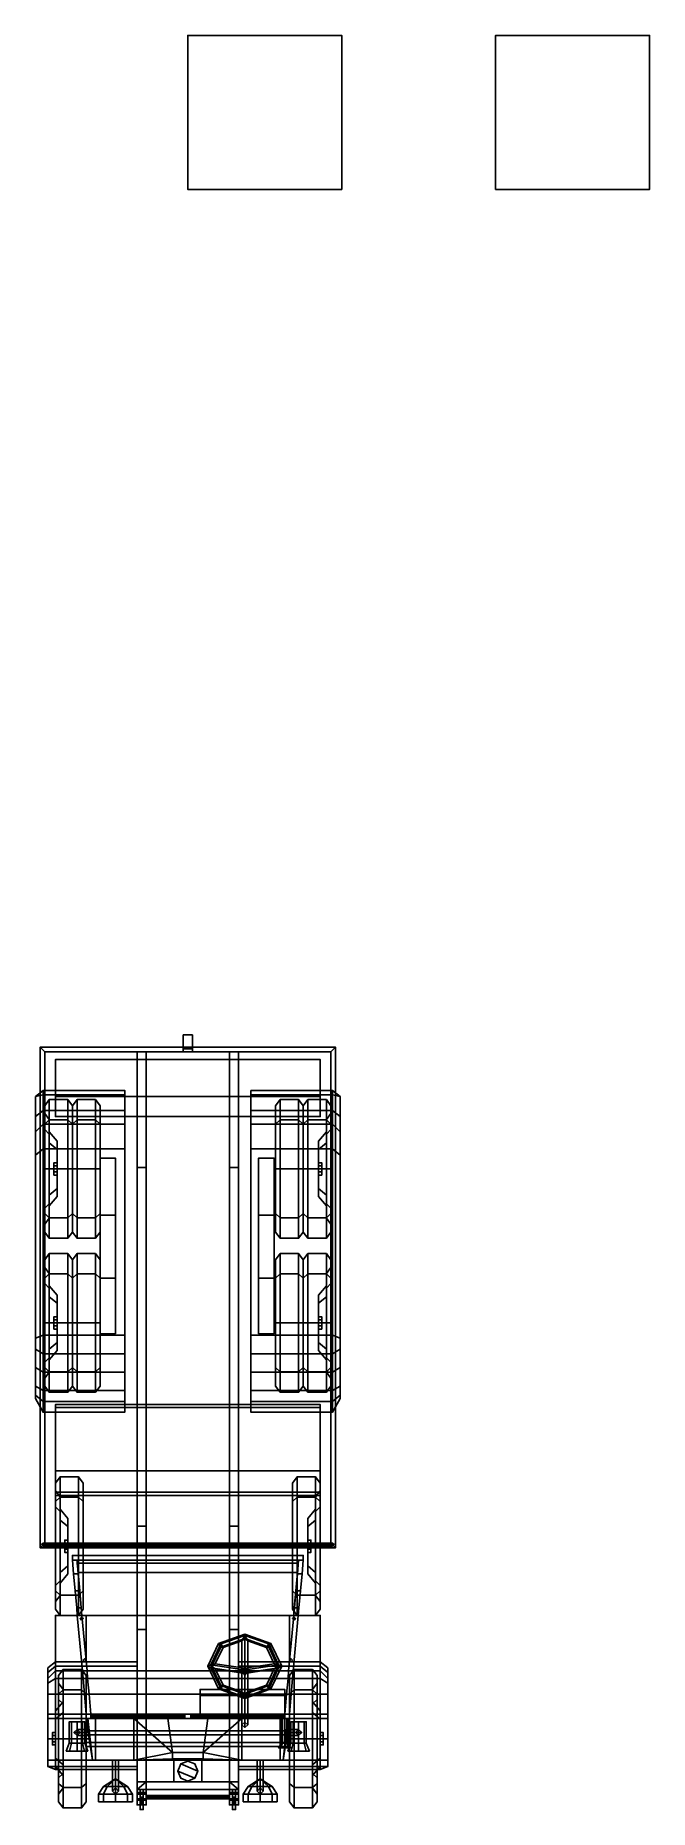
# Model space of a CAD drawing. Header units: millimetres. Extents: x -1 to 3, y -2.5 to 9.
import ezdxf

# ---------------------------------------------------------------- set-up
doc = ezdxf.new("R2010")
doc.units = ezdxf.units.MM
doc.layers.add('fenders', color=1, linetype='Continuous')
doc.layers.add('wheels', color=2, linetype='Continuous')

msp = doc.modelspace()

# ---------------------------------------------------------------- linework, layer by layer
for points in [[(1, 9, 1), (1, 9), (0, 9), (0, 9, 1)], [(1, 9), (1, 8), (0, 8), (0, 9)], [(0, 9), (0, 8), (0, 8, 1), (0, 9, 1)], [(0, 9, 1), (0, 8, 1), (1, 8, 1), (1, 9, 1)], [(1, 8, 1), (1, 8), (1, 9), (1, 9, 1)], [(3, 9), (3, 8), (2, 8), (2, 9)], [(2, 9), (2, 8), (3, 8), (3, 9)], [(0, 8, 1), (0, 8), (1, 8), (1, 8, 1)], [(0.96, 2.43, 1.18), (0.96, -0.82, 1.18), (-0.96, -0.82, 1.18), (-0.96, 2.43, 1.18)], [(-0.96, 2.43, 1.18), (-0.96, 2.43, 1.9), (0.96, 2.43, 1.9), (0.96, 2.43, 1.18)], [(-0.96, 2.43, 1.9), (-0.93, 2.4, 1.9), (0.93, 2.4, 1.9), (0.96, 2.43, 1.9)], [(-0.96, -0.82, 1.9), (-0.93, -0.79, 1.9), (-0.93, 2.4, 1.9), (-0.96, 2.43, 1.9)], [(-0.96, -0.82, 1.18), (-0.96, -0.82, 1.9), (-0.96, 2.43, 1.9), (-0.96, 2.43, 1.18)], [(-0.03, 2.51, 0.82), (-0.03, 2.51, 0.8), (-0.03, 2.42, 0.8), (-0.03, 2.42, 0.82)], [(-0.03, 2.42, 0.8), (-0.03, 2.51, 0.8), (0.03, 2.51, 0.8), (0.03, 2.42, 0.8)], [(0.03, 2.51, 0.82), (0.03, 2.51, 0.8), (-0.03, 2.51, 0.8), (-0.03, 2.51, 0.82)], [(0.03, 2.42, 0.82), (0.03, 2.51, 0.82), (-0.03, 2.51, 0.82), (-0.03, 2.42, 0.82)], [(0.03, 2.51, 0.74), (0.03, 2.51, 0.72), (-0.03, 2.51, 0.72), (-0.03, 2.51, 0.74)], [(-0.03, 2.51, 0.74), (-0.03, 2.51, 0.72), (-0.03, 2.42, 0.72), (-0.03, 2.42, 0.74)], [(-0.03, 2.42, 0.72), (-0.03, 2.51, 0.72), (0.03, 2.51, 0.72), (0.03, 2.42, 0.72)], [(0.03, 2.42, 0.74), (0.03, 2.51, 0.74), (-0.03, 2.51, 0.74), (-0.03, 2.42, 0.74)], [(0.03, 2.42, 0.8), (0.03, 2.42, 0.74), (-0.03, 2.42, 0.74), (-0.03, 2.42, 0.8)], [(-0.03, 2.42, 0.82), (-0.03, 2.42, 0.72), (-0.03, 2.4, 0.74), (-0.03, 2.4, 0.79)], [(-0.03, 2.4, 0.74), (-0.03, 2.42, 0.72), (0.03, 2.42, 0.72), (0.03, 2.4, 0.74)], [(0.03, 2.4, 0.79), (0.03, 2.42, 0.82), (-0.03, 2.42, 0.82), (-0.03, 2.4, 0.79)], [(0.03, 2.42, 0.8), (0.03, 2.51, 0.8), (0.03, 2.51, 0.82), (0.03, 2.42, 0.82)], [(0.03, 2.42, 0.72), (0.03, 2.51, 0.72), (0.03, 2.51, 0.74), (0.03, 2.42, 0.74)], [(0.03, 2.4, 0.74), (0.03, 2.42, 0.72), (0.03, 2.42, 0.82), (0.03, 2.4, 0.79)], [(0.93, -0.79, 1.9), (0.96, -0.82, 1.9), (0.96, 2.43, 1.9), (0.93, 2.4, 1.9)], [(0.96, 2.43, 1.18), (0.96, 2.43, 1.9), (0.96, -0.82, 1.9), (0.96, -0.82, 1.18)], [(-0.93, 2.4, 1.21), (-0.93, -0.79, 1.21), (0.93, -0.79, 1.21), (0.93, 2.4, 1.21)], [(0.93, 2.4, 1.21), (0.93, 2.4, 1.9), (-0.93, 2.4, 1.9), (-0.93, 2.4, 1.21)], [(-0.93, 2.4, 1.21), (-0.93, 2.4, 1.9), (-0.93, -0.79, 1.9), (-0.93, -0.79, 1.21)], [(-0.86, 2.35, 0.94), (-0.86, 2.11, 0.94), (-0.86, 1.98, 1.17), (-0.86, 2.35, 1.17)], [(0.86, 2.35, 1.17), (0.86, 2.35, 0.94), (-0.86, 2.35, 0.94), (-0.86, 2.35, 1.17)], [(0.86, 2.35, 0.94), (0.86, 2.11, 0.94), (-0.86, 2.11, 0.94), (-0.86, 2.35, 0.94)], [(-0.86, 2.35, 1.17), (-0.86, 1.98, 1.17), (0.86, 1.98, 1.17), (0.86, 2.35, 1.17)], [(-0.33, 2.4, 0.8), (-0.33, 2.4, 0.73), (-0.33, 1.65, 0.67), (-0.33, -0.68, 0.8)], [(-0.33, 1.65, 0.67), (-0.33, 2.4, 0.73), (-0.27, 2.4, 0.73), (-0.27, 1.65, 0.67)], [(-0.27, -0.68, 0.8), (-0.27, 2.4, 0.8), (-0.33, 2.4, 0.8), (-0.33, -0.68, 0.8)], [(0.33, 2.4, 0.8), (0.33, 2.4, 0.73), (-0.33, 2.4, 0.73), (-0.33, 2.4, 0.8)], [(-0.27, 1.65, 0.67), (-0.27, 2.4, 0.73), (-0.27, 2.35, 0.8), (-0.27, -0.68, 0.8)], [(-0.27, 2.35, 0.73), (-0.27, 2.4, 0.73), (0.27, 2.4, 0.73), (0.27, 2.35, 0.73)], [(0.27, 2.35, 0.8), (0.27, 2.4, 0.8), (-0.27, 2.4, 0.8), (-0.27, 2.35, 0.8)], [(-0.27, 2.35, 0.8), (-0.27, 2.35, 0.73), (0.27, 2.35, 0.73), (0.27, 2.35, 0.8)], [(0.27, 2.35, 0.8), (0.27, 2.4, 0.73), (0.27, 1.65, 0.67), (0.27, -0.68, 0.8)], [(0.33, -0.68, 0.8), (0.33, 2.4, 0.8), (0.27, 2.4, 0.8), (0.27, -0.68, 0.8)], [(0.27, 1.65, 0.67), (0.27, 2.4, 0.73), (0.33, 2.4, 0.73), (0.33, 1.65, 0.67)], [(0.33, 1.65, 0.67), (0.33, 2.4, 0.73), (0.33, 2.4, 0.8), (0.33, -0.68, 0.8)], [(0.86, 1.98, 1.17), (0.86, 2.11, 0.94), (0.86, 2.35, 0.94), (0.86, 2.35, 1.17)], [(0.93, -0.79, 1.21), (0.93, -0.79, 1.9), (0.93, 2.4, 1.9), (0.93, 2.4, 1.21)], [(-0.86, 2.11, 0.94), (-0.86, 1.98, 1.08), (-0.86, 1.98, 1.17)], [(0.86, 2.11, 0.94), (0.86, 1.98, 1.08), (-0.86, 1.98, 1.08), (-0.86, 2.11, 0.94)], [(0.86, 1.98, 1.17), (0.86, 1.98, 1.08), (0.86, 2.11, 0.94), (0.86, 1.98, 1.17)], [(-0.86, 1.98, 1.17), (-0.86, 1.98, 1.08), (0.86, 1.98, 1.08), (0.86, 1.98, 1.17)], [(-0.57, 1.71, 0.4), (-0.57, 0.57, 0.4), (-0.57, 0.57, 0.52), (-0.57, 1.71, 0.52)], [(-0.47, 1.71, 0.52), (-0.47, 1.71, 0.4), (-0.57, 1.71, 0.4), (-0.57, 1.71, 0.52)], [(-0.47, 1.71, 0.4), (-0.47, 0.57, 0.4), (-0.57, 0.57, 0.4), (-0.57, 1.71, 0.4)], [(-0.57, 1.71, 0.52), (-0.57, 0.57, 0.52), (-0.57, 0.93, 0.64), (-0.57, 1.34, 0.64)], [(-0.47, 1.34, 0.64), (-0.47, 1.71, 0.52), (-0.57, 1.71, 0.52), (-0.57, 1.34, 0.64)], [(-0.47, 0.57, 0.52), (-0.47, 0.57, 0.4), (-0.47, 1.71, 0.4), (-0.47, 1.71, 0.52)], [(-0.47, 0.93, 0.64), (-0.47, 0.57, 0.52), (-0.47, 1.71, 0.52), (-0.47, 1.34, 0.64)], [(-0.33, -0.68, 0.8), (-0.33, 1.65, 0.67), (-0.33, -0.82, 0.67), (-0.33, -0.82, 0.77)], [(-0.33, -0.82, 0.67), (-0.33, 1.65, 0.67), (-0.27, 1.65, 0.67), (-0.27, -0.82, 0.67)], [(-0.27, -0.82, 0.67), (-0.27, 1.65, 0.67), (-0.27, -0.68, 0.8), (-0.27, -0.82, 0.77)], [(0.27, -0.68, 0.8), (0.27, 1.65, 0.67), (0.27, -0.82, 0.67), (0.27, -0.82, 0.77)], [(0.27, -0.82, 0.67), (0.27, 1.65, 0.67), (0.33, 1.65, 0.67), (0.33, -0.82, 0.67)], [(0.33, -0.82, 0.67), (0.33, 1.65, 0.67), (0.33, -0.68, 0.8), (0.33, -0.82, 0.77)], [(0.46, 1.71, 0.4), (0.46, 0.57, 0.4), (0.46, 0.57, 0.52), (0.46, 1.71, 0.52)], [(0.56, 1.71, 0.52), (0.56, 1.71, 0.4), (0.46, 1.71, 0.4), (0.46, 1.71, 0.52)], [(0.56, 1.71, 0.4), (0.56, 0.57, 0.4), (0.46, 0.57, 0.4), (0.46, 1.71, 0.4)], [(0.46, 1.71, 0.52), (0.46, 0.57, 0.52), (0.46, 0.93, 0.64), (0.46, 1.34, 0.64)], [(0.56, 1.34, 0.64), (0.56, 1.71, 0.52), (0.46, 1.71, 0.52), (0.46, 1.34, 0.64)], [(0.56, 0.57, 0.52), (0.56, 0.57, 0.4), (0.56, 1.71, 0.4), (0.56, 1.71, 0.52)], [(0.56, 0.93, 0.64), (0.56, 0.57, 0.52), (0.56, 1.71, 0.52), (0.56, 1.34, 0.64)], [(-0.57, 1.34, 0.64), (-0.57, 0.93, 0.64), (-0.47, 0.93, 0.64), (-0.47, 1.34, 0.64)], [(0.46, 1.34, 0.64), (0.46, 0.93, 0.64), (0.56, 0.93, 0.64), (0.56, 1.34, 0.64)], [(-0.57, 0.93, 0.64), (-0.57, 0.57, 0.52), (-0.47, 0.57, 0.52), (-0.47, 0.93, 0.64)], [(0.46, 0.93, 0.64), (0.46, 0.57, 0.52), (0.56, 0.57, 0.52), (0.56, 0.93, 0.64)], [(-0.57, 0.57, 0.52), (-0.57, 0.57, 0.4), (-0.47, 0.57, 0.4), (-0.47, 0.57, 0.52)], [(0.46, 0.57, 0.52), (0.46, 0.57, 0.4), (0.56, 0.57, 0.4), (0.56, 0.57, 0.52)], [(-0.86, 0.09, 0.84), (-0.86, -0.32, 0.84), (-0.86, -0.48, 1.12), (-0.86, 0.11, 0.87)], [(0.86, 0.11, 0.87), (0.86, 0.09, 0.84), (-0.86, 0.09, 0.84), (-0.86, 0.11, 0.87)], [(-0.86, 0.11, 0.87), (-0.86, -0.46, 1.14), (-0.86, 0.09, 1.14), (-0.86, 0.11, 1.12)], [(-0.86, 0.11, 1.12), (-0.86, 0.09, 1.14), (0.86, 0.09, 1.14), (0.86, 0.11, 1.12)], [(0.86, 0.11, 1.12), (0.86, 0.11, 0.87), (-0.86, 0.11, 0.87), (-0.86, 0.11, 1.12)], [(-0.86, 0.11, 0.87), (-0.86, -0.48, 1.12), (-0.86, -0.46, 1.14)], [(0.86, 0.09, 0.84), (0.86, -0.32, 0.84), (-0.86, -0.32, 0.84), (-0.86, 0.09, 0.84)], [(-0.86, 0.09, 1.14), (-0.86, -0.46, 1.14), (0.86, -0.46, 1.14), (0.86, 0.09, 1.14)], [(0.86, -0.48, 1.12), (0.86, -0.32, 0.84), (0.86, 0.09, 0.84), (0.86, 0.11, 0.87)], [(0.86, 0.09, 1.14), (0.86, -0.46, 1.14), (0.86, 0.11, 0.87), (0.86, 0.11, 1.12)], [(0.86, -0.46, 1.14), (0.86, -0.48, 1.12), (0.86, 0.11, 0.87), (0.86, -0.46, 1.14)], [(-0.86, -0.48, 1.12), (-0.86, -0.32, 0.84), (0.86, -0.32, 0.84), (0.86, -0.48, 1.12)], [(-0.86, -0.46, 1.14), (-0.86, -0.48, 1.12), (0.86, -0.48, 1.12), (0.86, -0.46, 1.14)], [(-0.27, -0.82, 0.77), (-0.27, -0.68, 0.8), (-0.33, -0.68, 0.8), (-0.33, -0.82, 0.77)], [(0.33, -0.82, 0.77), (0.33, -0.68, 0.8), (0.27, -0.68, 0.8), (0.27, -0.82, 0.77)], [(-0.93, -0.79, 1.9), (-0.96, -0.82, 1.9), (0.96, -0.82, 1.9), (0.93, -0.79, 1.9)], [(0.95, -0.8, 2.16), (0.94, -0.79, 2.15), (-0.94, -0.79, 2.15), (-0.95, -0.8, 2.16)], [(-0.94, -0.79, 1.9), (-0.95, -0.8, 1.9), (-0.95, -0.8, 2.16), (-0.94, -0.79, 2.15)], [(0.94, -0.81, 2.15), (0.95, -0.8, 2.16), (-0.95, -0.8, 2.16), (-0.94, -0.81, 2.15)], [(-0.95, -0.8, 1.9), (-0.94, -0.81, 1.9), (-0.94, -0.81, 2.15), (-0.95, -0.8, 2.16)], [(0.94, -0.79, 2.15), (0.93, -0.8, 2.14), (-0.93, -0.8, 2.14), (-0.94, -0.79, 2.15)], [(-0.93, -0.8, 1.9), (-0.94, -0.79, 1.9), (-0.94, -0.79, 2.15), (-0.93, -0.8, 2.14)], [(0.93, -0.8, 2.14), (0.94, -0.81, 2.15), (-0.94, -0.81, 2.15), (-0.93, -0.8, 2.14)], [(-0.94, -0.81, 1.9), (-0.93, -0.8, 1.9), (-0.93, -0.8, 2.14), (-0.94, -0.81, 2.15)], [(-0.93, -0.79, 1.21), (-0.93, -0.79, 1.9), (0.93, -0.79, 1.9), (0.93, -0.79, 1.21)], [(0.94, -0.79, 1.9), (0.93, -0.8, 1.9), (0.93, -0.8, 2.14), (0.94, -0.79, 2.15)], [(0.93, -0.8, 1.9), (0.94, -0.81, 1.9), (0.94, -0.81, 2.15), (0.93, -0.8, 2.14)], [(0.95, -0.8, 1.9), (0.94, -0.79, 1.9), (0.94, -0.79, 2.15), (0.95, -0.8, 2.16)], [(0.94, -0.81, 1.9), (0.95, -0.8, 1.9), (0.95, -0.8, 2.16), (0.94, -0.81, 2.15)], [(0.96, -0.82, 1.18), (0.96, -0.82, 1.9), (-0.96, -0.82, 1.9), (-0.96, -0.82, 1.18)], [(-0.75, -0.87, 1.15), (-0.75, -0.9, 1.15), (-0.75, -0.9, 1.85), (-0.75, -0.87, 1.85)], [(0.75, -0.87, 1.85), (0.75, -0.87, 1.15), (-0.75, -0.87, 1.15), (-0.75, -0.87, 1.85)], [(-0.75, -0.87, 1.85), (-0.75, -0.9, 1.85), (0.75, -0.9, 1.85), (0.75, -0.87, 1.85)], [(-0.75, -0.9, 1.85), (-0.72, -0.9, 1.82), (0.72, -0.9, 1.82), (0.75, -0.9, 1.85)], [(-0.75, -0.9, 1.54), (-0.75, -0.9, 1.15), (-0.742, -0.99, 1.12), (-0.742, -0.99, 1.54)], [(-0.742, -0.99, 1.54), (-0.712, -0.99, 1.54), (-0.72, -0.9, 1.54), (-0.75, -0.9, 1.54)], [(-0.75, -0.9, 1.54), (-0.72, -0.9, 1.54), (-0.72, -0.9, 1.82), (-0.75, -0.9, 1.85)], [(-0.72, -0.9, 1.54), (-0.713, -0.98, 1.7), (-0.718, -0.92, 1.81), (-0.72, -0.9, 1.82)], [(-0.72, -0.9, 1.82), (-0.718, -0.92, 1.81), (0.718, -0.92, 1.81), (0.72, -0.9, 1.82)], [(-0.72, -0.9, 1.54), (-0.713, -0.98, 1.54), (-0.713, -0.98, 1.54), (-0.713, -0.98, 1.7)], [(-0.718, -0.92, 1.81), (-0.713, -0.98, 1.7), (0.713, -0.98, 1.7), (0.718, -0.92, 1.81)], [(-0.33, -0.82, 0.77), (-0.33, -0.82, 0.67), (-0.33, -1.35, 0.63), (-0.33, -2.34, 0.77)], [(-0.33, -1.35, 0.63), (-0.33, -0.82, 0.67), (-0.27, -0.82, 0.67), (-0.27, -1.35, 0.63)], [(-0.27, -2.34, 0.77), (-0.27, -0.82, 0.77), (-0.33, -0.82, 0.77), (-0.33, -2.34, 0.77)], [(-0.27, -1.35, 0.63), (-0.27, -0.82, 0.67), (-0.27, -0.82, 0.77), (-0.27, -2.34, 0.77)], [(0.27, -0.82, 0.77), (0.27, -0.82, 0.67), (0.27, -1.35, 0.63), (0.27, -2.34, 0.77)], [(0.27, -1.35, 0.63), (0.27, -0.82, 0.67), (0.33, -0.82, 0.67), (0.33, -1.35, 0.63)], [(0.33, -2.34, 0.77), (0.33, -0.82, 0.77), (0.27, -0.82, 0.77), (0.27, -2.34, 0.77)], [(0.33, -1.35, 0.63), (0.33, -0.82, 0.67), (0.33, -0.82, 0.77), (0.33, -2.34, 0.77)], [(0.712, -0.99, 1.54), (0.742, -0.99, 1.54), (0.75, -0.9, 1.54), (0.72, -0.9, 1.54)], [(0.718, -0.92, 1.81), (0.713, -0.98, 1.7), (0.72, -0.9, 1.54), (0.72, -0.9, 1.82)], [(0.713, -0.98, 1.54), (0.713, -0.98, 1.54), (0.72, -0.9, 1.54), (0.713, -0.98, 1.7)], [(0.72, -0.9, 1.54), (0.75, -0.9, 1.54), (0.75, -0.9, 1.85), (0.72, -0.9, 1.82)], [(0.742, -0.99, 1.54), (0.742, -0.99, 1.12), (0.75, -0.9, 1.15), (0.75, -0.9, 1.54)], [(0.75, -0.9, 1.85), (0.75, -0.9, 1.15), (0.75, -0.87, 1.15), (0.75, -0.87, 1.85)], [(-0.742, -0.99, 1.54), (-0.742, -0.99, 1.12), (-0.732, -1.1, 1.06), (-0.732, -1.1, 1.54)], [(-0.732, -1.1, 1.54), (-0.702, -1.1, 1.54), (-0.712, -0.99, 1.54), (-0.742, -0.99, 1.54)], [(-0.692, -1.21, 1.54), (-0.688, -1.26, 1.31), (-0.713, -0.98, 1.31), (-0.702, -1.1, 1.54)], [(-0.702, -1.1, 1.54), (-0.713, -0.98, 1.31), (-0.713, -0.98, 1.31), (-0.712, -0.99, 1.54)], [(-0.712, -0.99, 1.54), (-0.713, -0.98, 1.31), (-0.713, -0.98, 1.31), (-0.713, -0.98, 1.54)], [(-0.713, -0.98, 1.7), (-0.713, -0.98, 1.31), (0.713, -0.98, 1.31), (0.713, -0.98, 1.7)], [(-0.713, -0.98, 1.31), (-0.688, -1.26, 1.31), (0.688, -1.26, 1.31), (0.713, -0.98, 1.31)], [(0.702, -1.1, 1.54), (0.713, -0.98, 1.31), (0.688, -1.26, 1.31), (0.692, -1.21, 1.54)], [(0.712, -0.99, 1.54), (0.713, -0.98, 1.31), (0.713, -0.98, 1.31), (0.702, -1.1, 1.54)], [(0.702, -1.1, 1.54), (0.732, -1.1, 1.54), (0.742, -0.99, 1.54), (0.712, -0.99, 1.54)], [(0.713, -0.98, 1.54), (0.713, -0.98, 1.31), (0.713, -0.98, 1.31), (0.712, -0.99, 1.54)], [(0.732, -1.1, 1.54), (0.732, -1.1, 1.06), (0.742, -0.99, 1.12), (0.742, -0.99, 1.54)], [(-0.732, -1.1, 1.54), (-0.732, -1.1, 1.06), (-0.722, -1.21, 0.94), (-0.722, -1.21, 1.54)], [(-0.722, -1.21, 1.54), (-0.692, -1.21, 1.54), (-0.702, -1.1, 1.54), (-0.732, -1.1, 1.54)], [(0.692, -1.21, 1.54), (0.722, -1.21, 1.54), (0.732, -1.1, 1.54), (0.702, -1.1, 1.54)], [(0.722, -1.21, 1.54), (0.722, -1.21, 0.94), (0.732, -1.1, 1.06), (0.732, -1.1, 1.54)], [(-0.722, -1.21, 1.54), (-0.722, -1.21, 0.94), (-0.718, -1.26, 0.77), (-0.718, -1.26, 1.54)], [(-0.718, -1.26, 1.54), (-0.688, -1.26, 1.54), (-0.692, -1.21, 1.54), (-0.722, -1.21, 1.54)], [(-0.718, -1.26, 1.54), (-0.718, -1.26, 0.77), (-0.685, -1.62, 0.77), (-0.685, -1.62, 1.54)], [(-0.685, -1.62, 1.54), (-0.655, -1.62, 1.54), (-0.688, -1.26, 1.54), (-0.718, -1.26, 1.54)], [(-0.688, -1.26, 1.54), (-0.688, -1.26, 1.31), (-0.688, -1.26, 1.31), (-0.692, -1.21, 1.54)], [(-0.655, -1.62, 1.54), (-0.655, -1.62, 0.87), (-0.688, -1.26, 0.87), (-0.688, -1.26, 1.54)], [(-0.655, -1.62, 0.87), (0.655, -1.62, 0.87), (0.688, -1.26, 0.87), (-0.688, -1.26, 0.87)], [(-0.688, -1.26, 0.87), (0.688, -1.26, 0.87), (0.688, -1.26, 1.31), (-0.688, -1.26, 1.31)], [(0.688, -1.26, 1.54), (0.688, -1.26, 0.87), (0.655, -1.62, 0.87), (0.655, -1.62, 1.54)], [(0.655, -1.62, 1.54), (0.685, -1.62, 1.54), (0.718, -1.26, 1.54), (0.688, -1.26, 1.54)], [(0.685, -1.62, 1.54), (0.685, -1.62, 0.77), (0.718, -1.26, 0.77), (0.718, -1.26, 1.54)], [(0.692, -1.21, 1.54), (0.688, -1.26, 1.31), (0.688, -1.26, 1.31), (0.688, -1.26, 1.54)], [(0.688, -1.26, 1.54), (0.718, -1.26, 1.54), (0.722, -1.21, 1.54), (0.692, -1.21, 1.54)], [(0.718, -1.26, 1.54), (0.718, -1.26, 0.77), (0.722, -1.21, 0.94), (0.722, -1.21, 1.54)], [(-0.33, -2.34, 0.77), (-0.33, -1.35, 0.63), (-0.33, -2.39, 0.63), (-0.33, -2.39, 0.72)], [(-0.33, -2.39, 0.63), (-0.33, -1.35, 0.63), (-0.27, -1.35, 0.63), (-0.27, -2.34, 0.63)], [(0.2, -1.443, 1.665), (0.214, -1.445, 1.69), (0.37, -1.389, 1.657), (0.37, -1.382, 1.63)], [(0.214, -1.465, 1.655), (0.2, -1.443, 1.665), (0.37, -1.382, 1.63), (0.37, -1.409, 1.623)], [(0.27, -2.34, 0.77), (0.27, -1.35, 0.63), (0.27, -2.34, 0.63), (0.27, -2.34, 0.77)], [(0.27, -2.34, 0.63), (0.27, -1.35, 0.63), (0.33, -1.35, 0.63), (0.33, -2.39, 0.63)], [(0.33, -2.39, 0.63), (0.33, -1.35, 0.63), (0.33, -2.34, 0.77), (0.33, -2.39, 0.72)], [(0.37, -1.382, 1.63), (0.37, -1.389, 1.657), (0.526, -1.445, 1.69), (0.54, -1.443, 1.665)], [(0.37, -1.409, 1.623), (0.37, -1.382, 1.63), (0.54, -1.443, 1.665), (0.526, -1.465, 1.655)], [(0.13, -1.59, 1.75), (0.15, -1.58, 1.767), (0.214, -1.445, 1.69), (0.2, -1.443, 1.665)], [(0.15, -1.6, 1.733), (0.13, -1.59, 1.75), (0.2, -1.443, 1.665), (0.214, -1.465, 1.655)], [(0.15, -1.58, 1.767), (0.178, -1.573, 1.74), (0.229, -1.468, 1.679), (0.214, -1.445, 1.69)], [(0.178, -1.573, 1.74), (0.15, -1.6, 1.733), (0.214, -1.465, 1.655), (0.229, -1.468, 1.679)], [(0.214, -1.445, 1.69), (0.229, -1.468, 1.679), (0.35, -1.424, 1.654), (0.37, -1.389, 1.657)], [(0.229, -1.468, 1.679), (0.214, -1.465, 1.655), (0.37, -1.409, 1.623), (0.35, -1.424, 1.654)], [(0.35, -1.62, 1.698), (0.37, -1.593, 1.705), (0.37, -1.389, 1.657), (0.35, -1.424, 1.654)], [(0.37, -1.613, 1.671), (0.35, -1.62, 1.698), (0.35, -1.424, 1.654), (0.37, -1.409, 1.623)], [(0.37, -1.389, 1.657), (0.39, -1.424, 1.654), (0.511, -1.468, 1.679), (0.526, -1.445, 1.69)], [(0.37, -1.593, 1.705), (0.39, -1.62, 1.698), (0.39, -1.424, 1.654), (0.37, -1.389, 1.657)], [(0.39, -1.424, 1.654), (0.37, -1.409, 1.623), (0.526, -1.465, 1.655), (0.511, -1.468, 1.679)], [(0.39, -1.62, 1.698), (0.37, -1.613, 1.671), (0.37, -1.409, 1.623), (0.39, -1.424, 1.654)], [(0.526, -1.445, 1.69), (0.511, -1.468, 1.679), (0.562, -1.573, 1.74), (0.59, -1.58, 1.767)], [(0.511, -1.468, 1.679), (0.526, -1.465, 1.655), (0.59, -1.6, 1.733), (0.562, -1.573, 1.74)], [(0.54, -1.443, 1.665), (0.526, -1.445, 1.69), (0.59, -1.58, 1.767), (0.61, -1.59, 1.75)], [(0.526, -1.465, 1.655), (0.54, -1.443, 1.665), (0.61, -1.59, 1.75), (0.59, -1.6, 1.733)], [(0.2, -1.737, 1.835), (0.214, -1.715, 1.845), (0.15, -1.58, 1.767), (0.13, -1.59, 1.75)], [(0.214, -1.735, 1.81), (0.2, -1.737, 1.835), (0.13, -1.59, 1.75), (0.15, -1.6, 1.733)], [(0.35, -1.61, 1.715), (0.37, -1.603, 1.688), (0.178, -1.573, 1.74), (0.15, -1.58, 1.767)], [(0.37, -1.603, 1.688), (0.35, -1.63, 1.681), (0.15, -1.6, 1.733), (0.178, -1.573, 1.74)], [(0.214, -1.715, 1.845), (0.229, -1.712, 1.821), (0.178, -1.607, 1.76), (0.15, -1.58, 1.767)], [(0.37, -1.637, 1.708), (0.35, -1.61, 1.715), (0.15, -1.58, 1.767), (0.178, -1.607, 1.76)], [(0.229, -1.712, 1.821), (0.214, -1.735, 1.81), (0.15, -1.6, 1.733), (0.178, -1.607, 1.76)], [(0.35, -1.63, 1.681), (0.37, -1.637, 1.708), (0.178, -1.607, 1.76), (0.15, -1.6, 1.733)], [(0.37, -1.953, 1.082), (0.35, -1.97, 1.092), (0.35, -1.61, 1.715), (0.37, -1.593, 1.705)], [(0.37, -1.627, 1.725), (0.39, -1.61, 1.715), (0.37, -1.593, 1.705), (0.35, -1.61, 1.715)], [(0.35, -1.97, 1.092), (0.37, -1.987, 1.102), (0.37, -1.627, 1.725), (0.35, -1.61, 1.715)], [(0.37, -1.603, 1.688), (0.39, -1.61, 1.715), (0.59, -1.58, 1.767), (0.562, -1.573, 1.74)], [(0.39, -1.63, 1.681), (0.37, -1.603, 1.688), (0.562, -1.573, 1.74), (0.59, -1.6, 1.733)], [(0.39, -1.61, 1.715), (0.37, -1.637, 1.708), (0.562, -1.607, 1.76), (0.59, -1.58, 1.767)], [(0.39, -1.97, 1.092), (0.37, -1.953, 1.082), (0.37, -1.593, 1.705), (0.39, -1.61, 1.715)], [(0.37, -1.637, 1.708), (0.39, -1.63, 1.681), (0.59, -1.6, 1.733), (0.562, -1.607, 1.76)], [(0.37, -1.987, 1.102), (0.39, -1.97, 1.092), (0.39, -1.61, 1.715), (0.37, -1.627, 1.725)], [(0.59, -1.58, 1.767), (0.562, -1.607, 1.76), (0.511, -1.712, 1.821), (0.526, -1.715, 1.845)], [(0.562, -1.607, 1.76), (0.59, -1.6, 1.733), (0.526, -1.735, 1.81), (0.511, -1.712, 1.821)], [(0.61, -1.59, 1.75), (0.59, -1.58, 1.767), (0.526, -1.715, 1.845), (0.54, -1.737, 1.835)], [(0.59, -1.6, 1.733), (0.61, -1.59, 1.75), (0.54, -1.737, 1.835), (0.526, -1.735, 1.81)], [(-0.685, -1.62, 1.54), (-0.685, -1.62, 0.77), (-0.681, -1.67, 0.87), (-0.681, -1.67, 1.54)], [(-0.681, -1.67, 1.54), (-0.651, -1.67, 1.54), (-0.655, -1.62, 1.54), (-0.685, -1.62, 1.54)], [(-0.681, -1.67, 1.54), (-0.681, -1.67, 0.87), (-0.672, -1.77, 0.96), (-0.672, -1.77, 1.54)], [(-0.672, -1.77, 1.54), (-0.642, -1.77, 1.54), (-0.651, -1.67, 1.54), (-0.681, -1.67, 1.54)], [(-0.651, -1.67, 1.54), (-0.651, -1.67, 0.94), (-0.655, -1.62, 0.87), (-0.655, -1.62, 1.54)], [(-0.651, -1.67, 0.94), (0.651, -1.67, 0.94), (0.655, -1.62, 0.87), (-0.655, -1.62, 0.87)], [(-0.642, -1.77, 1.54), (-0.642, -1.77, 1.03), (-0.651, -1.67, 0.94), (-0.651, -1.67, 1.54)], [(-0.642, -1.77, 1.03), (0.642, -1.77, 1.03), (0.651, -1.67, 0.94), (-0.651, -1.67, 0.94)], [(0.37, -1.798, 1.87), (0.37, -1.771, 1.877), (0.214, -1.715, 1.845), (0.2, -1.737, 1.835)], [(0.37, -1.771, 1.877), (0.35, -1.756, 1.846), (0.229, -1.712, 1.821), (0.214, -1.715, 1.845)], [(0.35, -1.756, 1.846), (0.37, -1.791, 1.843), (0.214, -1.735, 1.81), (0.229, -1.712, 1.821)], [(0.37, -1.627, 1.725), (0.35, -1.62, 1.698), (0.35, -1.756, 1.846), (0.37, -1.771, 1.877)], [(0.35, -1.62, 1.698), (0.37, -1.647, 1.691), (0.37, -1.791, 1.843), (0.35, -1.756, 1.846)], [(0.39, -1.62, 1.698), (0.37, -1.627, 1.725), (0.37, -1.771, 1.877), (0.39, -1.756, 1.846)], [(0.37, -1.647, 1.691), (0.39, -1.62, 1.698), (0.39, -1.756, 1.846), (0.37, -1.791, 1.843)], [(0.526, -1.715, 1.845), (0.511, -1.712, 1.821), (0.39, -1.756, 1.846), (0.37, -1.771, 1.877)], [(0.511, -1.712, 1.821), (0.526, -1.735, 1.81), (0.37, -1.791, 1.843), (0.39, -1.756, 1.846)], [(0.54, -1.737, 1.835), (0.526, -1.715, 1.845), (0.37, -1.771, 1.877), (0.37, -1.798, 1.87)], [(0.651, -1.67, 1.54), (0.651, -1.67, 0.94), (0.642, -1.77, 1.03), (0.642, -1.77, 1.54)], [(0.642, -1.77, 1.54), (0.672, -1.77, 1.54), (0.681, -1.67, 1.54), (0.651, -1.67, 1.54)], [(0.655, -1.62, 1.54), (0.655, -1.62, 0.87), (0.651, -1.67, 0.94), (0.651, -1.67, 1.54)], [(0.651, -1.67, 1.54), (0.681, -1.67, 1.54), (0.685, -1.62, 1.54), (0.655, -1.62, 1.54)], [(0.672, -1.77, 1.54), (0.672, -1.77, 0.96), (0.681, -1.67, 0.87), (0.681, -1.67, 1.54)], [(0.681, -1.67, 1.54), (0.681, -1.67, 0.87), (0.685, -1.62, 0.77), (0.685, -1.62, 1.54)], [(-0.672, -1.77, 1.54), (-0.672, -1.77, 0.96), (-0.66, -1.9, 1.03), (-0.66, -1.9, 1.54)], [(-0.66, -1.9, 1.54), (-0.63, -1.9, 1.54), (-0.642, -1.77, 1.54), (-0.672, -1.77, 1.54)], [(-0.63, -1.9, 1.54), (-0.63, -1.9, 1.1), (-0.642, -1.77, 1.03), (-0.642, -1.77, 1.54)], [(-0.63, -1.9, 1.1), (0.63, -1.9, 1.1), (0.642, -1.77, 1.03), (-0.642, -1.77, 1.03)], [(0.08, -1.74, 1.56), (0.08, -1.9, 1.54), (0.08, -1.9, 1.76), (0.08, -1.78, 1.76)], [(0.63, -1.78, 1.76), (0.63, -1.74, 1.56), (0.08, -1.74, 1.56), (0.08, -1.78, 1.76)], [(0.63, -1.74, 1.56), (0.63, -1.9, 1.54), (0.08, -1.9, 1.54), (0.08, -1.74, 1.56)], [(0.08, -1.78, 1.76), (0.08, -1.9, 1.76), (0.63, -1.9, 1.76), (0.63, -1.78, 1.76)], [(0.37, -1.791, 1.843), (0.37, -1.798, 1.87), (0.2, -1.737, 1.835), (0.214, -1.735, 1.81)], [(0.526, -1.735, 1.81), (0.54, -1.737, 1.835), (0.37, -1.798, 1.87), (0.37, -1.791, 1.843)], [(0.63, -1.9, 1.76), (0.63, -1.9, 1.54), (0.63, -1.74, 1.56), (0.63, -1.78, 1.76)], [(0.642, -1.77, 1.54), (0.642, -1.77, 1.03), (0.63, -1.9, 1.1), (0.63, -1.9, 1.54)], [(0.63, -1.9, 1.54), (0.66, -1.9, 1.54), (0.672, -1.77, 1.54), (0.642, -1.77, 1.54)], [(0.66, -1.9, 1.54), (0.66, -1.9, 1.03), (0.672, -1.77, 0.96), (0.672, -1.77, 1.54)], [(-0.755, -1.95, 1.555), (-0.77, -1.95, 1.52), (-0.77, -2.09, 1.52), (-0.755, -2.09, 1.555)], [(-0.77, -1.95, 1.52), (-0.755, -1.95, 1.485), (-0.755, -2.09, 1.485), (-0.77, -2.09, 1.52)], [(-0.685, -1.95, 1.555), (-0.77, -1.95, 1.52), (-0.755, -1.95, 1.555), (-0.72, -1.95, 1.57)], [(-0.67, -1.95, 1.52), (-0.755, -1.95, 1.485), (-0.77, -1.95, 1.52), (-0.685, -1.95, 1.555)], [(-0.72, -1.95, 1.57), (-0.755, -1.95, 1.555), (-0.755, -2.09, 1.555), (-0.72, -2.09, 1.57)], [(-0.755, -1.95, 1.485), (-0.72, -1.95, 1.47), (-0.72, -2.09, 1.47), (-0.755, -2.09, 1.485)], [(-0.685, -1.95, 1.485), (-0.72, -1.95, 1.47), (-0.755, -1.95, 1.485), (-0.67, -1.95, 1.52)], [(-0.685, -1.95, 1.555), (-0.72, -1.95, 1.57), (-0.72, -2.09, 1.57), (-0.685, -2.09, 1.555)], [(-0.72, -1.95, 1.47), (-0.685, -1.95, 1.485), (-0.685, -2.09, 1.485), (-0.72, -2.09, 1.47)], [(-0.67, -1.95, 1.52), (-0.685, -1.95, 1.555), (-0.685, -2.09, 1.555), (-0.67, -2.09, 1.52)], [(-0.685, -1.95, 1.485), (-0.67, -1.95, 1.52), (-0.67, -2.09, 1.52), (-0.685, -2.09, 1.485)], [(-0.66, -1.9, 1.03), (-0.66, -1.93, 1.04), (-0.66, -1.93, 1.76), (-0.66, -1.9, 1.76)], [(-0.66, -1.9, 1.76), (-0.66, -1.93, 1.76), (0.66, -1.93, 1.76), (0.66, -1.9, 1.76)], [(-0.66, -1.9, 1.76), (-0.66, -1.93, 1.76), (-0.66, -1.93, 2.21), (-0.66, -1.9, 2.21)], [(-0.63, -1.9, 2.18), (-0.63, -1.9, 1.76), (-0.66, -1.9, 1.76), (-0.66, -1.9, 2.21)], [(-0.66, -1.93, 2.21), (0.66, -1.93, 2.21), (0.66, -1.9, 2.21), (-0.66, -1.9, 2.21)], [(-0.66, -1.9, 2.21), (0.66, -1.9, 2.21), (0.63, -1.9, 2.18), (-0.63, -1.9, 2.18)], [(0.08, -1.9, 1.76), (0.08, -1.9, 1.54), (-0.66, -1.9, 1.54), (-0.66, -1.9, 1.76)], [(-0.641, -2.06, 1.06), (-0.62, -2.2, 1.06), (-0.62, -2.2, 1.57), (-0.66, -1.93, 1.57)], [(-0.66, -1.93, 1.57), (-0.62, -2.2, 1.57), (-0.62, -2.2, 1.57), (-0.65, -1.93, 1.61)], [(-0.66, -1.93, 1.76), (-0.66, -1.93, 1.04), (0.66, -1.93, 1.04), (0.66, -1.93, 1.76)], [(-0.66, -1.93, 1.04), (-0.641, -2.06, 1.06), (-0.66, -1.93, 1.57)], [(-0.66, -1.93, 2.21), (-0.66, -1.93, 1.76), (-0.63, -1.93, 1.76), (-0.63, -1.93, 2.18)], [(-0.63, -1.93, 2.18), (0.63, -1.93, 2.18), (0.66, -1.93, 2.21), (-0.66, -1.93, 2.21)], [(-0.65, -1.93, 1.61), (-0.62, -2.2, 1.57), (-0.6, -2.2, 1.62), (-0.6, -1.93, 1.66)], [(0.63, -1.9, 1.54), (0.63, -1.9, 1.1), (-0.63, -1.9, 1.1), (-0.63, -1.9, 1.54)], [(-0.63, -1.93, 2.18), (-0.63, -1.93, 1.89), (-0.63, -1.9, 1.89), (-0.63, -1.9, 2.18)], [(0.63, -1.9, 2.18), (0.63, -1.93, 2.18), (-0.63, -1.93, 2.18), (-0.63, -1.9, 2.18)], [(-0.63, -1.9, 1.89), (-0.02, -1.9, 1.89), (-0.02, -1.9, 1.87), (-0.63, -1.9, 1.87)], [(-0.02, -1.9, 1.87), (-0.02, -1.93, 1.87), (-0.63, -1.93, 1.87), (-0.63, -1.9, 1.87)], [(-0.63, -1.93, 1.89), (-0.02, -1.93, 1.89), (-0.02, -1.9, 1.89), (-0.63, -1.9, 1.89)], [(-0.63, -1.91, 1.87), (-0.63, -1.91, 1.76), (-0.63, -1.9, 1.76), (-0.63, -1.9, 1.87)], [(-0.63, -1.91, 1.87), (-0.02, -1.91, 1.87), (-0.02, -1.91, 1.76), (-0.63, -1.91, 1.76)], [(-0.63, -1.92, 1.76), (-0.02, -1.92, 1.76), (-0.02, -1.92, 1.87), (-0.63, -1.92, 1.87)], [(-0.63, -1.93, 1.87), (-0.63, -1.93, 1.76), (-0.63, -1.92, 1.76), (-0.63, -1.92, 1.87)], [(-0.63, -1.93, 1.87), (-0.02, -1.93, 1.87), (-0.02, -1.93, 1.89), (-0.63, -1.93, 1.89)], [(-0.6, -1.93, 1.66), (-0.6, -2.2, 1.62), (-0.35, -2.2, 1.67), (-0.35, -1.93, 1.72)], [(-0.35, -1.93, 1.72), (-0.35, -1.93, 1.72), (-0.1, -2.15, 1.74), (-0.13, -1.93, 1.75)], [(-0.35, -1.93, 1.72), (-0.35, -1.93, 1.72), (-0.35, -2.2, 1.67), (-0.1, -2.15, 1.74)], [(-0.13, -1.93, 1.75), (-0.1, -2.15, 1.74), (0.1, -2.15, 1.74), (0.13, -1.93, 1.75)], [(-0.02, -1.9, 1.76), (-0.02, -1.9, 2.18), (0.02, -1.9, 2.18), (0.02, -1.9, 1.76)], [(-0.02, -1.93, 1.89), (-0.02, -1.93, 2.18), (-0.02, -1.9, 2.18), (-0.02, -1.9, 1.89)], [(-0.02, -1.91, 1.76), (-0.02, -1.91, 1.87), (-0.02, -1.9, 1.87), (-0.02, -1.9, 1.76)], [(-0.02, -1.93, 1.76), (-0.02, -1.93, 1.87), (-0.02, -1.92, 1.87), (-0.02, -1.92, 1.76)], [(0.02, -1.93, 1.76), (0.02, -1.93, 2.18), (-0.02, -1.93, 2.18), (-0.02, -1.93, 1.76)], [(0.02, -1.9, 2.18), (0.02, -1.93, 2.18), (0.02, -1.93, 1.89), (0.02, -1.9, 1.89)], [(0.02, -1.93, 1.89), (0.63, -1.93, 1.89), (0.63, -1.9, 1.89), (0.02, -1.9, 1.89)], [(0.02, -1.9, 1.89), (0.63, -1.9, 1.89), (0.63, -1.9, 1.87), (0.02, -1.9, 1.87)], [(0.63, -1.9, 1.87), (0.63, -1.93, 1.87), (0.02, -1.93, 1.87), (0.02, -1.9, 1.87)], [(0.02, -1.9, 1.87), (0.02, -1.91, 1.87), (0.02, -1.91, 1.76), (0.02, -1.9, 1.76)], [(0.02, -1.91, 1.87), (0.63, -1.91, 1.87), (0.63, -1.91, 1.76), (0.02, -1.91, 1.76)], [(0.02, -1.92, 1.76), (0.63, -1.92, 1.76), (0.63, -1.92, 1.87), (0.02, -1.92, 1.87)], [(0.02, -1.92, 1.87), (0.02, -1.93, 1.87), (0.02, -1.93, 1.76), (0.02, -1.92, 1.76)], [(0.02, -1.93, 1.87), (0.63, -1.93, 1.87), (0.63, -1.93, 1.89), (0.02, -1.93, 1.89)], [(0.13, -1.93, 1.75), (0.1, -2.15, 1.74), (0.35, -1.93, 1.72)], [(0.1, -2.15, 1.74), (0.35, -2.2, 1.67), (0.35, -1.93, 1.72)], [(0.35, -2.2, 1.67), (0.6, -2.2, 1.62), (0.6, -1.93, 1.66), (0.35, -1.93, 1.72)], [(0.6, -2.2, 1.62), (0.62, -2.2, 1.57), (0.65, -1.93, 1.61), (0.6, -1.93, 1.66)], [(0.616, -1.93, 1.744), (0.61, -1.93, 1.73), (0.61, -2.09, 1.73), (0.616, -2.09, 1.744)], [(0.61, -1.93, 1.73), (0.616, -1.93, 1.716), (0.616, -2.09, 1.716), (0.61, -2.09, 1.73)], [(0.63, -1.93, 1.75), (0.616, -1.93, 1.744), (0.616, -2.09, 1.744), (0.63, -2.09, 1.75)], [(0.616, -1.93, 1.716), (0.63, -1.93, 1.71), (0.63, -2.09, 1.71), (0.616, -2.09, 1.716)], [(0.62, -2.2, 1.57), (0.62, -2.2, 1.06), (0.641, -2.06, 1.06), (0.66, -1.93, 1.57)], [(0.62, -2.2, 1.57), (0.62, -2.2, 1.57), (0.66, -1.93, 1.57), (0.65, -1.93, 1.61)], [(0.66, -1.9, 1.76), (0.66, -1.9, 1.54), (0.63, -1.9, 1.54), (0.63, -1.9, 1.76)], [(0.63, -1.9, 1.89), (0.63, -1.93, 1.89), (0.63, -1.93, 2.18), (0.63, -1.9, 2.18)], [(0.66, -1.9, 2.21), (0.66, -1.9, 1.76), (0.63, -1.9, 1.76), (0.63, -1.9, 2.18)], [(0.63, -1.9, 1.76), (0.63, -1.91, 1.76), (0.63, -1.91, 1.87), (0.63, -1.9, 1.87)], [(0.63, -1.92, 1.76), (0.63, -1.93, 1.76), (0.63, -1.93, 1.87), (0.63, -1.92, 1.87)], [(0.63, -1.93, 2.18), (0.63, -1.93, 1.76), (0.66, -1.93, 1.76), (0.66, -1.93, 2.21)], [(0.644, -1.93, 1.744), (0.63, -1.93, 1.75), (0.63, -2.09, 1.75), (0.644, -2.09, 1.744)], [(0.63, -1.93, 1.71), (0.644, -1.93, 1.716), (0.644, -2.09, 1.716), (0.63, -2.09, 1.71)], [(0.66, -1.93, 1.57), (0.641, -2.06, 1.06), (0.66, -1.93, 1.04), (0.66, -1.93, 1.57)], [(0.65, -1.93, 1.73), (0.644, -1.93, 1.744), (0.644, -2.09, 1.744), (0.65, -2.09, 1.73)], [(0.644, -1.93, 1.716), (0.65, -1.93, 1.73), (0.65, -2.09, 1.73), (0.644, -2.09, 1.716)], [(0.66, -1.93, 1.76), (0.66, -1.93, 1.04), (0.66, -1.9, 1.03), (0.66, -1.9, 1.76)], [(0.66, -1.93, 2.21), (0.66, -1.93, 1.76), (0.66, -1.9, 1.76), (0.66, -1.9, 2.21)], [(0.77, -1.95, 1.52), (0.685, -1.95, 1.485), (0.67, -1.95, 1.52), (0.755, -1.95, 1.555)], [(0.755, -1.95, 1.555), (0.67, -1.95, 1.52), (0.685, -1.95, 1.555), (0.72, -1.95, 1.57)], [(0.67, -1.95, 1.52), (0.685, -1.95, 1.485), (0.685, -2.09, 1.485), (0.67, -2.09, 1.52)], [(0.685, -1.95, 1.555), (0.67, -1.95, 1.52), (0.67, -2.09, 1.52), (0.685, -2.09, 1.555)], [(0.755, -1.95, 1.485), (0.72, -1.95, 1.47), (0.685, -1.95, 1.485), (0.77, -1.95, 1.52)], [(0.685, -1.95, 1.485), (0.72, -1.95, 1.47), (0.72, -2.09, 1.47), (0.685, -2.09, 1.485)], [(0.72, -1.95, 1.57), (0.685, -1.95, 1.555), (0.685, -2.09, 1.555), (0.72, -2.09, 1.57)], [(0.72, -1.95, 1.47), (0.755, -1.95, 1.485), (0.755, -2.09, 1.485), (0.72, -2.09, 1.47)], [(0.755, -1.95, 1.555), (0.72, -1.95, 1.57), (0.72, -2.09, 1.57), (0.755, -2.09, 1.555)], [(0.755, -1.95, 1.485), (0.77, -1.95, 1.52), (0.77, -2.09, 1.52), (0.755, -2.09, 1.485)], [(0.77, -1.95, 1.52), (0.755, -1.95, 1.555), (0.755, -2.09, 1.555), (0.77, -2.09, 1.52)], [(-0.64, -2, 1.43), (-0.64, -2.02, 1.41), (-0.74, -2.02, 1.41), (-0.72, -2, 1.43)], [(-0.72, -2, 1.43), (-0.74, -2.02, 1.41), (-0.74, -2.02, 1.49), (-0.72, -2, 1.47)], [(-0.64, -2.02, 1.41), (-0.64, -2.04, 1.43), (-0.72, -2.04, 1.43), (-0.74, -2.02, 1.41)], [(-0.74, -2.02, 1.41), (-0.72, -2.04, 1.43), (-0.72, -2.04, 1.47), (-0.74, -2.02, 1.49)], [(-0.64, -2.02, 1.45), (-0.64, -2, 1.43), (-0.72, -2, 1.43), (-0.7, -2.02, 1.45)], [(-0.7, -2.02, 1.45), (-0.72, -2, 1.43), (-0.72, -2, 1.47), (-0.7, -2.02, 1.49)], [(-0.64, -2.04, 1.43), (-0.64, -2.02, 1.45), (-0.7, -2.02, 1.45), (-0.72, -2.04, 1.43)], [(-0.72, -2.04, 1.43), (-0.7, -2.02, 1.45), (-0.7, -2.02, 1.49), (-0.72, -2.04, 1.47)], [(0.64, -2.02, 1.41), (0.64, -2, 1.43), (0.72, -2, 1.43), (0.74, -2.02, 1.41)], [(0.64, -2, 1.43), (0.64, -2.02, 1.45), (0.7, -2.02, 1.45), (0.72, -2, 1.43)], [(0.64, -2.04, 1.43), (0.64, -2.02, 1.41), (0.74, -2.02, 1.41), (0.72, -2.04, 1.43)], [(0.64, -2.02, 1.45), (0.64, -2.04, 1.43), (0.72, -2.04, 1.43), (0.7, -2.02, 1.45)], [(0.72, -2, 1.43), (0.7, -2.02, 1.45), (0.7, -2.02, 1.49), (0.72, -2, 1.47)], [(0.7, -2.02, 1.45), (0.72, -2.04, 1.43), (0.72, -2.04, 1.47), (0.7, -2.02, 1.49)], [(0.74, -2.02, 1.41), (0.72, -2, 1.43), (0.72, -2, 1.47), (0.74, -2.02, 1.49)], [(0.72, -2.04, 1.43), (0.74, -2.02, 1.41), (0.74, -2.02, 1.49), (0.72, -2.04, 1.47)], [(-0.769, -2.14, 1.471), (-0.79, -2.14, 1.52), (-0.77, -2.09, 1.52), (-0.755, -2.09, 1.485)], [(-0.79, -2.14, 1.52), (-0.769, -2.14, 1.569), (-0.755, -2.09, 1.555), (-0.77, -2.09, 1.52)], [(-0.79, -2.14, 1.52), (-0.671, -2.14, 1.569), (-0.72, -2.14, 1.59), (-0.769, -2.14, 1.569)], [(-0.769, -2.14, 1.471), (-0.65, -2.14, 1.52), (-0.671, -2.14, 1.569), (-0.79, -2.14, 1.52)], [(-0.72, -2.14, 1.45), (-0.769, -2.14, 1.471), (-0.755, -2.09, 1.485), (-0.72, -2.09, 1.47)], [(-0.769, -2.14, 1.569), (-0.72, -2.14, 1.59), (-0.72, -2.09, 1.57), (-0.755, -2.09, 1.555)], [(-0.72, -2.14, 1.45), (-0.671, -2.14, 1.471), (-0.65, -2.14, 1.52), (-0.769, -2.14, 1.471)], [(-0.671, -2.14, 1.471), (-0.72, -2.14, 1.45), (-0.72, -2.09, 1.47), (-0.685, -2.09, 1.485)], [(-0.72, -2.14, 1.59), (-0.671, -2.14, 1.569), (-0.685, -2.09, 1.555), (-0.72, -2.09, 1.57)], [(-0.65, -2.14, 1.52), (-0.671, -2.14, 1.471), (-0.685, -2.09, 1.485), (-0.67, -2.09, 1.52)], [(-0.671, -2.14, 1.569), (-0.65, -2.14, 1.52), (-0.67, -2.09, 1.52), (-0.685, -2.09, 1.555)], [(-0.1, -2.19, 1.71), (-0.1, -2.15, 1.74), (-0.35, -2.2, 1.67)], [(0.1, -2.19, 1.71), (0.1, -2.15, 1.74), (-0.1, -2.15, 1.74), (-0.1, -2.19, 1.71)], [(0.35, -2.2, 1.67), (0.35, -2.2, 1.67), (0.1, -2.15, 1.74), (0.1, -2.19, 1.71)], [(0.602, -2.12, 1.702), (0.59, -2.12, 1.73), (0.61, -2.09, 1.73), (0.616, -2.09, 1.716)], [(0.59, -2.12, 1.73), (0.602, -2.12, 1.758), (0.616, -2.09, 1.744), (0.61, -2.09, 1.73)], [(0.59, -2.12, 1.73), (0.658, -2.12, 1.758), (0.63, -2.12, 1.77), (0.602, -2.12, 1.758)], [(0.602, -2.12, 1.702), (0.67, -2.12, 1.73), (0.658, -2.12, 1.758), (0.59, -2.12, 1.73)], [(0.63, -2.12, 1.69), (0.602, -2.12, 1.702), (0.616, -2.09, 1.716), (0.63, -2.09, 1.71)], [(0.602, -2.12, 1.758), (0.63, -2.12, 1.77), (0.63, -2.09, 1.75), (0.616, -2.09, 1.744)], [(0.63, -2.12, 1.69), (0.658, -2.12, 1.702), (0.67, -2.12, 1.73), (0.602, -2.12, 1.702)], [(0.658, -2.12, 1.702), (0.63, -2.12, 1.69), (0.63, -2.09, 1.71), (0.644, -2.09, 1.716)], [(0.63, -2.12, 1.77), (0.658, -2.12, 1.758), (0.644, -2.09, 1.744), (0.63, -2.09, 1.75)], [(0.67, -2.12, 1.73), (0.658, -2.12, 1.702), (0.644, -2.09, 1.716), (0.65, -2.09, 1.73)], [(0.658, -2.12, 1.758), (0.67, -2.12, 1.73), (0.65, -2.09, 1.73), (0.644, -2.09, 1.744)], [(0.65, -2.14, 1.52), (0.671, -2.14, 1.569), (0.685, -2.09, 1.555), (0.67, -2.09, 1.52)], [(0.671, -2.14, 1.471), (0.65, -2.14, 1.52), (0.67, -2.09, 1.52), (0.685, -2.09, 1.485)], [(0.671, -2.14, 1.471), (0.79, -2.14, 1.52), (0.769, -2.14, 1.569), (0.65, -2.14, 1.52)], [(0.65, -2.14, 1.52), (0.769, -2.14, 1.569), (0.72, -2.14, 1.59), (0.671, -2.14, 1.569)], [(0.671, -2.14, 1.569), (0.72, -2.14, 1.59), (0.72, -2.09, 1.57), (0.685, -2.09, 1.555)], [(0.72, -2.14, 1.45), (0.671, -2.14, 1.471), (0.685, -2.09, 1.485), (0.72, -2.09, 1.47)], [(0.72, -2.14, 1.45), (0.769, -2.14, 1.471), (0.79, -2.14, 1.52), (0.671, -2.14, 1.471)], [(0.72, -2.14, 1.59), (0.769, -2.14, 1.569), (0.755, -2.09, 1.555), (0.72, -2.09, 1.57)], [(0.769, -2.14, 1.471), (0.72, -2.14, 1.45), (0.72, -2.09, 1.47), (0.755, -2.09, 1.485)], [(0.769, -2.14, 1.569), (0.79, -2.14, 1.52), (0.77, -2.09, 1.52), (0.755, -2.09, 1.555)], [(0.79, -2.14, 1.52), (0.769, -2.14, 1.471), (0.755, -2.09, 1.485), (0.77, -2.09, 1.52)], [(-0.62, -2.2, 1.57), (-0.62, -2.2, 0.77), (-0.33, -2.2, 0.77), (-0.33, -2.2, 1.47)], [(-0.62, -2.2, 1.57), (-0.33, -2.2, 1.47), (-0.27, -2.2, 1.5), (-0.6, -2.2, 1.62)], [(-0.6, -2.2, 1.62), (-0.09, -2.2, 1.55), (0.09, -2.2, 1.55), (0.6, -2.2, 1.62)], [(-0.35, -2.2, 1.67), (-0.6, -2.2, 1.62), (0.6, -2.2, 1.62), (0.35, -2.2, 1.67)], [(-0.27, -2.2, 1.5), (-0.09, -2.2, 1.55), (-0.6, -2.2, 1.62)], [(-0.47, -2.42, 0.9), (-0.49, -2.4, 0.92), (-0.49, -2.2, 0.92), (-0.47, -2.2, 0.9)], [(-0.49, -2.4, 0.92), (-0.47, -2.38, 0.94), (-0.47, -2.2, 0.94), (-0.49, -2.2, 0.92)], [(-0.45, -2.4, 0.92), (-0.47, -2.42, 0.9), (-0.47, -2.2, 0.9), (-0.45, -2.2, 0.92)], [(-0.47, -2.38, 0.94), (-0.45, -2.4, 0.92), (-0.45, -2.2, 0.92), (-0.47, -2.2, 0.94)], [(-0.1, -2.2, 1.7), (-0.1, -2.19, 1.71), (-0.35, -2.2, 1.67)], [(-0.1, -2.2, 1.7), (-0.35, -2.2, 1.67), (0.35, -2.2, 1.67), (0.1, -2.2, 1.7)], [(-0.33, -2.2, 0.75), (-0.33, -2.34, 0.75), (-0.33, -2.34, 1.47), (-0.33, -2.2, 1.47)], [(0.33, -2.2, 0.75), (0.33, -2.34, 0.75), (-0.33, -2.34, 0.75), (-0.33, -2.2, 0.75)], [(-0.33, -2.2, 1.47), (-0.33, -2.34, 1.47), (-0.27, -2.34, 1.5), (-0.27, -2.2, 1.5)], [(-0.27, -2.34, 1.5), (-0.09, -2.34, 1.55), (-0.09, -2.2, 1.55), (-0.27, -2.2, 1.5)], [(0.1, -2.2, 1.7), (0.1, -2.19, 1.71), (-0.1, -2.19, 1.71), (-0.1, -2.2, 1.7)], [(-0.09, -2.2, 1.55), (-0.09, -2.34, 1.55), (0.09, -2.34, 1.55), (0.09, -2.2, 1.55)], [(-0.046, -2.224, 1.55), (-0.065, -2.27, 1.55), (-0.065, -2.27, 1.59), (-0.046, -2.224, 1.59)], [(-0.065, -2.27, 1.59), (0.046, -2.316, 1.59), (0.065, -2.27, 1.59), (-0.046, -2.224, 1.59)], [(-0.065, -2.27, 1.55), (-0.046, -2.316, 1.55), (-0.046, -2.316, 1.59), (-0.065, -2.27, 1.59)], [(-0.046, -2.316, 1.59), (0, -2.335, 1.59), (0.046, -2.316, 1.59), (-0.065, -2.27, 1.59)], [(0, -2.205, 1.55), (-0.046, -2.224, 1.55), (-0.046, -2.224, 1.59), (0, -2.205, 1.59)], [(-0.046, -2.224, 1.59), (0.065, -2.27, 1.59), (0.046, -2.224, 1.59), (0, -2.205, 1.59)], [(0.046, -2.224, 1.55), (0, -2.205, 1.55), (0, -2.205, 1.59), (0.046, -2.224, 1.59)], [(0.065, -2.27, 1.55), (0.046, -2.224, 1.55), (0.046, -2.224, 1.59), (0.065, -2.27, 1.59)], [(0.046, -2.316, 1.55), (0.065, -2.27, 1.55), (0.065, -2.27, 1.59), (0.046, -2.316, 1.59)], [(0.09, -2.2, 1.55), (0.09, -2.34, 1.55), (0.27, -2.34, 1.5), (0.27, -2.2, 1.5)], [(0.6, -2.2, 1.62), (0.09, -2.2, 1.55), (0.27, -2.2, 1.5), (0.6, -2.2, 1.62)], [(0.35, -2.2, 1.67), (0.35, -2.2, 1.67), (0.1, -2.19, 1.71), (0.1, -2.2, 1.7)], [(0.27, -2.34, 1.5), (0.33, -2.34, 1.47), (0.33, -2.2, 1.47), (0.27, -2.2, 1.5)], [(0.27, -2.2, 1.5), (0.33, -2.2, 1.47), (0.62, -2.2, 1.57), (0.6, -2.2, 1.62)], [(0.33, -2.34, 1.47), (0.33, -2.34, 0.75), (0.33, -2.2, 0.75), (0.33, -2.2, 1.47)], [(0.33, -2.2, 1.47), (0.33, -2.2, 0.77), (0.62, -2.2, 0.77), (0.62, -2.2, 1.57)], [(0.45, -2.4, 0.92), (0.47, -2.38, 0.94), (0.47, -2.2, 0.94), (0.45, -2.2, 0.92)], [(0.47, -2.42, 0.9), (0.45, -2.4, 0.92), (0.45, -2.2, 0.92), (0.47, -2.2, 0.9)], [(0.47, -2.38, 0.94), (0.49, -2.4, 0.92), (0.49, -2.2, 0.92), (0.47, -2.2, 0.94)], [(0.49, -2.4, 0.92), (0.47, -2.42, 0.9), (0.47, -2.2, 0.9), (0.49, -2.2, 0.92)], [(-0.548, -2.37, 1.14), (-0.58, -2.42, 1.14), (-0.548, -2.42, 1.218), (-0.525, -2.37, 1.195)], [(-0.525, -2.37, 1.085), (-0.548, -2.42, 1.062), (-0.58, -2.42, 1.14), (-0.548, -2.37, 1.14)], [(-0.47, -2.32, 1.14), (-0.548, -2.37, 1.14), (-0.525, -2.37, 1.195), (-0.47, -2.32, 1.14)], [(-0.47, -2.32, 1.14), (-0.525, -2.37, 1.085), (-0.548, -2.37, 1.14), (-0.47, -2.32, 1.14)], [(-0.525, -2.37, 1.195), (-0.548, -2.42, 1.218), (-0.47, -2.42, 1.25), (-0.47, -2.37, 1.218)], [(-0.47, -2.37, 1.062), (-0.47, -2.42, 1.03), (-0.548, -2.42, 1.062), (-0.525, -2.37, 1.085)], [(-0.47, -2.32, 1.14), (-0.525, -2.37, 1.195), (-0.47, -2.37, 1.218), (-0.47, -2.32, 1.14)], [(-0.47, -2.32, 1.14), (-0.47, -2.37, 1.062), (-0.525, -2.37, 1.085), (-0.47, -2.32, 1.14)], [(-0.47, -2.38, 0.94), (-0.49, -2.4, 0.92), (-0.49, -2.4, 1.06), (-0.47, -2.38, 1.06)], [(-0.49, -2.4, 0.92), (-0.47, -2.42, 0.9), (-0.47, -2.42, 1.03), (-0.49, -2.4, 1.06)], [(-0.47, -2.32, 1.14), (-0.47, -2.37, 1.218), (-0.415, -2.37, 1.195), (-0.47, -2.32, 1.14)], [(-0.47, -2.32, 1.14), (-0.415, -2.37, 1.195), (-0.392, -2.37, 1.14), (-0.47, -2.32, 1.14)], [(-0.47, -2.32, 1.14), (-0.392, -2.37, 1.14), (-0.415, -2.37, 1.085), (-0.47, -2.32, 1.14)], [(-0.47, -2.32, 1.14), (-0.415, -2.37, 1.085), (-0.47, -2.37, 1.062), (-0.47, -2.32, 1.14)], [(-0.47, -2.37, 1.218), (-0.47, -2.42, 1.25), (-0.392, -2.42, 1.218), (-0.415, -2.37, 1.195)], [(-0.415, -2.37, 1.085), (-0.392, -2.42, 1.062), (-0.47, -2.42, 1.03), (-0.47, -2.37, 1.062)], [(-0.45, -2.4, 0.92), (-0.47, -2.38, 0.94), (-0.47, -2.38, 1.06), (-0.45, -2.4, 1.06)], [(-0.47, -2.42, 0.9), (-0.45, -2.4, 0.92), (-0.45, -2.4, 1.06), (-0.47, -2.42, 1.03)], [(-0.415, -2.37, 1.195), (-0.392, -2.42, 1.218), (-0.36, -2.42, 1.14), (-0.392, -2.37, 1.14)], [(-0.392, -2.37, 1.14), (-0.36, -2.42, 1.14), (-0.392, -2.42, 1.062), (-0.415, -2.37, 1.085)], [(-0.33, -2.34, 0.77), (-0.33, -2.39, 0.72), (-0.33, -2.39, 0.8), (-0.33, -2.34, 0.8)], [(-0.33, -2.34, 0.8), (-0.33, -2.39, 0.8), (-0.27, -2.39, 0.8), (-0.27, -2.34, 0.8)], [(-0.27, -2.34, 0.8), (-0.27, -2.34, 0.77), (-0.33, -2.34, 0.77), (-0.33, -2.34, 0.8)], [(-0.33, -2.39, 0.63), (-0.27, -2.34, 0.63), (0.27, -2.34, 0.63), (0.33, -2.39, 0.63)], [(-0.33, -2.34, 1.47), (-0.33, -2.34, 0.75), (0.33, -2.34, 0.75), (0.33, -2.34, 1.47)], [(-0.27, -2.34, 1.5), (-0.33, -2.34, 1.47), (0.33, -2.34, 1.47), (0.27, -2.34, 1.5)], [(-0.33, -2.39, 0.72), (-0.33, -2.39, 0.63), (-0.27, -2.39, 0.63), (-0.27, -2.39, 0.72)], [(-0.33, -2.39, 0.72), (-0.33, -2.46, 0.75), (-0.33, -2.49, 0.8), (-0.33, -2.39, 0.8)], [(-0.27, -2.39, 0.72), (-0.27, -2.46, 0.75), (-0.33, -2.46, 0.75), (-0.33, -2.39, 0.72)], [(-0.33, -2.39, 0.8), (-0.33, -2.49, 0.8), (-0.33, -2.46, 1.27), (-0.33, -2.41, 1.27)], [(-0.27, -2.41, 1.27), (-0.27, -2.39, 0.8), (-0.33, -2.39, 0.8), (-0.33, -2.41, 1.27)], [(-0.27, -2.42, 1.29), (-0.27, -2.41, 1.27), (-0.33, -2.41, 1.27), (-0.33, -2.42, 1.29)], [(-0.33, -2.41, 1.27), (-0.33, -2.46, 1.27), (-0.33, -2.45, 1.29), (-0.33, -2.42, 1.29)], [(-0.31, -2.39, 0.68), (-0.31, -2.39, 0.63), (-0.31, -2.47, 0.63), (-0.31, -2.46, 0.68)], [(-0.31, -2.47, 0.63), (-0.31, -2.39, 0.63), (-0.29, -2.39, 0.63), (-0.29, -2.47, 0.63)], [(-0.29, -2.46, 0.68), (-0.29, -2.39, 0.68), (-0.31, -2.39, 0.68), (-0.31, -2.46, 0.68)], [(-0.29, -2.47, 0.63), (-0.29, -2.39, 0.63), (-0.29, -2.39, 0.68), (-0.29, -2.46, 0.68)], [(0.27, -2.34, 0.8), (0.27, -2.34, 0.63), (-0.27, -2.34, 0.63), (-0.27, -2.34, 0.8)], [(0.27, -2.39, 0.8), (0.27, -2.34, 0.8), (-0.27, -2.34, 0.8), (-0.27, -2.39, 0.8)], [(0.27, -2.34, 1.5), (0.09, -2.34, 1.55), (-0.09, -2.34, 1.55), (-0.27, -2.34, 1.5)], [(-0.27, -2.49, 0.8), (-0.27, -2.46, 0.75), (-0.27, -2.39, 0.72), (-0.27, -2.39, 0.8)], [(-0.27, -2.46, 1.27), (-0.27, -2.49, 0.8), (-0.27, -2.39, 0.8), (-0.27, -2.41, 1.27)], [(-0.27, -2.39, 0.8), (-0.27, -2.39, 0.63), (0.27, -2.39, 0.63), (0.27, -2.39, 0.8)], [(-0.27, -2.45, 1.29), (-0.27, -2.46, 1.27), (-0.27, -2.41, 1.27), (-0.27, -2.42, 1.29)], [(-0.046, -2.316, 1.55), (0, -2.335, 1.55), (0, -2.335, 1.59), (-0.046, -2.316, 1.59)], [(0, -2.335, 1.55), (0.046, -2.316, 1.55), (0.046, -2.316, 1.59), (0, -2.335, 1.59)], [(0.27, -2.34, 0.8), (0.27, -2.39, 0.8), (0.33, -2.39, 0.8), (0.33, -2.34, 0.8)], [(0.33, -2.34, 0.8), (0.33, -2.34, 0.77), (0.27, -2.34, 0.77), (0.27, -2.34, 0.8)], [(0.27, -2.39, 0.8), (0.27, -2.49, 0.8), (0.27, -2.46, 1.27), (0.27, -2.41, 1.27)], [(0.33, -2.41, 1.27), (0.33, -2.39, 0.8), (0.27, -2.39, 0.8), (0.27, -2.41, 1.27)], [(0.27, -2.39, 0.72), (0.27, -2.39, 0.63), (0.33, -2.39, 0.63), (0.33, -2.39, 0.72)], [(0.27, -2.39, 0.72), (0.27, -2.46, 0.75), (0.27, -2.49, 0.8), (0.27, -2.39, 0.8)], [(0.33, -2.39, 0.72), (0.33, -2.46, 0.75), (0.27, -2.46, 0.75), (0.27, -2.39, 0.72)], [(0.27, -2.41, 1.27), (0.27, -2.46, 1.27), (0.27, -2.45, 1.29), (0.27, -2.42, 1.29)], [(0.33, -2.42, 1.29), (0.33, -2.41, 1.27), (0.27, -2.41, 1.27), (0.27, -2.42, 1.29)], [(0.29, -2.39, 0.68), (0.29, -2.39, 0.63), (0.29, -2.47, 0.63), (0.29, -2.46, 0.68)], [(0.29, -2.47, 0.63), (0.29, -2.39, 0.63), (0.31, -2.39, 0.63), (0.31, -2.47, 0.63)], [(0.31, -2.46, 0.68), (0.31, -2.39, 0.68), (0.29, -2.39, 0.68), (0.29, -2.46, 0.68)], [(0.31, -2.47, 0.63), (0.31, -2.39, 0.63), (0.31, -2.39, 0.68), (0.31, -2.46, 0.68)], [(0.33, -2.39, 0.8), (0.33, -2.39, 0.72), (0.33, -2.34, 0.77), (0.33, -2.34, 0.8)], [(0.33, -2.46, 1.27), (0.33, -2.49, 0.8), (0.33, -2.39, 0.8), (0.33, -2.41, 1.27)], [(0.33, -2.49, 0.8), (0.33, -2.46, 0.75), (0.33, -2.39, 0.72), (0.33, -2.39, 0.8)], [(0.33, -2.45, 1.29), (0.33, -2.46, 1.27), (0.33, -2.41, 1.27), (0.33, -2.42, 1.29)], [(0.415, -2.37, 1.085), (0.392, -2.42, 1.062), (0.36, -2.42, 1.14), (0.392, -2.37, 1.14)], [(0.392, -2.37, 1.14), (0.36, -2.42, 1.14), (0.392, -2.42, 1.218), (0.415, -2.37, 1.195)], [(0.47, -2.32, 1.14), (0.415, -2.37, 1.085), (0.392, -2.37, 1.14), (0.47, -2.32, 1.14)], [(0.47, -2.32, 1.14), (0.392, -2.37, 1.14), (0.415, -2.37, 1.195), (0.47, -2.32, 1.14)], [(0.415, -2.37, 1.195), (0.392, -2.42, 1.218), (0.47, -2.42, 1.25), (0.47, -2.37, 1.218)], [(0.47, -2.37, 1.062), (0.47, -2.42, 1.03), (0.392, -2.42, 1.062), (0.415, -2.37, 1.085)], [(0.47, -2.32, 1.14), (0.47, -2.37, 1.062), (0.415, -2.37, 1.085), (0.47, -2.32, 1.14)], [(0.47, -2.32, 1.14), (0.415, -2.37, 1.195), (0.47, -2.37, 1.218), (0.47, -2.32, 1.14)], [(0.47, -2.38, 0.94), (0.45, -2.4, 0.92), (0.45, -2.4, 1.06), (0.47, -2.38, 1.06)], [(0.45, -2.4, 0.92), (0.47, -2.42, 0.9), (0.47, -2.42, 1.03), (0.45, -2.4, 1.06)], [(0.47, -2.32, 1.14), (0.525, -2.37, 1.085), (0.47, -2.37, 1.062), (0.47, -2.32, 1.14)], [(0.47, -2.32, 1.14), (0.548, -2.37, 1.14), (0.525, -2.37, 1.085), (0.47, -2.32, 1.14)], [(0.47, -2.32, 1.14), (0.525, -2.37, 1.195), (0.548, -2.37, 1.14), (0.47, -2.32, 1.14)], [(0.47, -2.32, 1.14), (0.47, -2.37, 1.218), (0.525, -2.37, 1.195), (0.47, -2.32, 1.14)], [(0.47, -2.37, 1.218), (0.47, -2.42, 1.25), (0.548, -2.42, 1.218), (0.525, -2.37, 1.195)], [(0.525, -2.37, 1.085), (0.548, -2.42, 1.062), (0.47, -2.42, 1.03), (0.47, -2.37, 1.062)], [(0.49, -2.4, 0.92), (0.47, -2.38, 0.94), (0.47, -2.38, 1.06), (0.49, -2.4, 1.06)], [(0.47, -2.42, 0.9), (0.49, -2.4, 0.92), (0.49, -2.4, 1.06), (0.47, -2.42, 1.03)], [(0.548, -2.37, 1.14), (0.58, -2.42, 1.14), (0.548, -2.42, 1.062), (0.525, -2.37, 1.085)], [(0.525, -2.37, 1.195), (0.548, -2.42, 1.218), (0.58, -2.42, 1.14), (0.548, -2.37, 1.14)], [(-0.548, -2.42, 1.218), (-0.58, -2.42, 1.14), (-0.58, -2.47, 1.14), (-0.548, -2.47, 1.218)], [(-0.58, -2.42, 1.14), (-0.548, -2.42, 1.062), (-0.548, -2.47, 1.062), (-0.58, -2.47, 1.14)], [(-0.47, -2.47, 1.25), (-0.548, -2.47, 1.218), (-0.58, -2.47, 1.14), (-0.392, -2.47, 1.218)], [(-0.392, -2.47, 1.218), (-0.58, -2.47, 1.14), (-0.548, -2.47, 1.062), (-0.36, -2.47, 1.14)], [(-0.47, -2.42, 1.25), (-0.548, -2.42, 1.218), (-0.548, -2.47, 1.218), (-0.47, -2.47, 1.25)], [(-0.548, -2.42, 1.062), (-0.47, -2.42, 1.03), (-0.47, -2.47, 1.03), (-0.548, -2.47, 1.062)], [(-0.36, -2.47, 1.14), (-0.548, -2.47, 1.062), (-0.47, -2.47, 1.03), (-0.392, -2.47, 1.062)], [(-0.392, -2.42, 1.218), (-0.47, -2.42, 1.25), (-0.47, -2.47, 1.25), (-0.392, -2.47, 1.218)], [(-0.47, -2.42, 1.03), (-0.392, -2.42, 1.062), (-0.392, -2.47, 1.062), (-0.47, -2.47, 1.03)], [(-0.36, -2.42, 1.14), (-0.392, -2.42, 1.218), (-0.392, -2.47, 1.218), (-0.36, -2.47, 1.14)], [(-0.392, -2.42, 1.062), (-0.36, -2.42, 1.14), (-0.36, -2.47, 1.14), (-0.392, -2.47, 1.062)], [(-0.33, -2.42, 1.29), (-0.33, -2.45, 1.29), (-0.27, -2.45, 1.29), (-0.27, -2.42, 1.29)], [(-0.33, -2.45, 1.29), (-0.33, -2.46, 1.27), (-0.27, -2.46, 1.27), (-0.27, -2.45, 1.29)], [(-0.33, -2.49, 0.8), (-0.33, -2.46, 0.75), (-0.27, -2.46, 0.75), (-0.27, -2.49, 0.8)], [(-0.33, -2.46, 1.27), (-0.33, -2.49, 0.8), (-0.27, -2.49, 0.8), (-0.27, -2.46, 1.27)], [(-0.31, -2.46, 0.72), (-0.31, -2.49, 0.74), (-0.31, -2.46, 0.74), (-0.31, -2.44, 0.72)], [(-0.31, -2.44, 0.72), (-0.31, -2.46, 0.74), (-0.29, -2.46, 0.74), (-0.29, -2.44, 0.72)], [(-0.29, -2.44, 0.72), (-0.29, -2.46, 0.72), (-0.31, -2.46, 0.72), (-0.31, -2.44, 0.72)], [(-0.31, -2.46, 0.68), (-0.31, -2.47, 0.63), (-0.31, -2.52, 0.66), (-0.31, -2.48, 0.69)], [(-0.29, -2.48, 0.69), (-0.29, -2.46, 0.68), (-0.31, -2.46, 0.68), (-0.31, -2.48, 0.69)], [(-0.31, -2.48, 0.71), (-0.31, -2.52, 0.7), (-0.31, -2.49, 0.74), (-0.31, -2.46, 0.72)], [(-0.29, -2.46, 0.72), (-0.29, -2.48, 0.71), (-0.31, -2.48, 0.71), (-0.31, -2.46, 0.72)], [(-0.31, -2.46, 0.74), (-0.31, -2.49, 0.74), (-0.29, -2.49, 0.74), (-0.29, -2.46, 0.74)], [(-0.31, -2.52, 0.66), (-0.31, -2.47, 0.63), (-0.29, -2.47, 0.63), (-0.29, -2.52, 0.66)], [(-0.31, -2.48, 0.69), (-0.31, -2.52, 0.66), (-0.31, -2.52, 0.7), (-0.31, -2.48, 0.71)], [(-0.29, -2.48, 0.71), (-0.29, -2.48, 0.69), (-0.31, -2.48, 0.69), (-0.31, -2.48, 0.71)], [(-0.31, -2.49, 0.74), (-0.31, -2.52, 0.7), (-0.29, -2.52, 0.7), (-0.29, -2.49, 0.74)], [(-0.31, -2.52, 0.7), (-0.31, -2.52, 0.66), (-0.29, -2.52, 0.66), (-0.29, -2.52, 0.7)], [(-0.29, -2.46, 0.74), (-0.29, -2.49, 0.74), (-0.29, -2.46, 0.72), (-0.29, -2.44, 0.72)], [(-0.29, -2.52, 0.66), (-0.29, -2.47, 0.63), (-0.29, -2.46, 0.68), (-0.29, -2.48, 0.69)], [(-0.29, -2.49, 0.74), (-0.29, -2.52, 0.7), (-0.29, -2.48, 0.71), (-0.29, -2.46, 0.72)], [(-0.29, -2.52, 0.7), (-0.29, -2.52, 0.66), (-0.29, -2.48, 0.69), (-0.29, -2.48, 0.71)], [(-0.27, -2.43, 1.23), (-0.27, -2.44, 1.24), (0.27, -2.44, 1.24), (0.27, -2.43, 1.23)], [(-0.27, -2.44, 1.22), (-0.27, -2.43, 1.23), (0.27, -2.43, 1.23), (0.27, -2.44, 1.22)], [(-0.27, -2.43, 1.11), (-0.27, -2.44, 1.12), (0.27, -2.44, 1.12), (0.27, -2.43, 1.11)], [(-0.27, -2.44, 1.1), (-0.27, -2.43, 1.11), (0.27, -2.43, 1.11), (0.27, -2.44, 1.1)], [(-0.27, -2.43, 1.01), (-0.27, -2.44, 1.02), (0.27, -2.44, 1.02), (0.27, -2.43, 1.01)], [(-0.27, -2.44, 1), (-0.27, -2.43, 1.01), (0.27, -2.43, 1.01), (0.27, -2.44, 1)], [(-0.27, -2.43, 0.9), (-0.27, -2.44, 0.91), (0.27, -2.44, 0.91), (0.27, -2.43, 0.9)], [(-0.27, -2.44, 0.89), (-0.27, -2.43, 0.9), (0.27, -2.43, 0.9), (0.27, -2.44, 0.89)], [(-0.27, -2.44, 1.24), (-0.27, -2.45, 1.23), (0.27, -2.45, 1.23), (0.27, -2.44, 1.24)], [(-0.27, -2.45, 1.23), (-0.27, -2.44, 1.22), (0.27, -2.44, 1.22), (0.27, -2.45, 1.23)], [(-0.27, -2.44, 1.12), (-0.27, -2.45, 1.11), (0.27, -2.45, 1.11), (0.27, -2.44, 1.12)], [(-0.27, -2.45, 1.11), (-0.27, -2.44, 1.1), (0.27, -2.44, 1.1), (0.27, -2.45, 1.11)], [(-0.27, -2.44, 1.02), (-0.27, -2.45, 1.01), (0.27, -2.45, 1.01), (0.27, -2.44, 1.02)], [(-0.27, -2.45, 1.01), (-0.27, -2.44, 1), (0.27, -2.44, 1), (0.27, -2.45, 1.01)], [(-0.27, -2.44, 0.91), (-0.27, -2.45, 0.9), (0.27, -2.45, 0.9), (0.27, -2.44, 0.91)], [(-0.27, -2.45, 0.9), (-0.27, -2.44, 0.89), (0.27, -2.44, 0.89), (0.27, -2.45, 0.9)], [(0.27, -2.42, 1.29), (0.27, -2.45, 1.29), (0.33, -2.45, 1.29), (0.33, -2.42, 1.29)], [(0.27, -2.45, 1.29), (0.27, -2.46, 1.27), (0.33, -2.46, 1.27), (0.33, -2.45, 1.29)], [(0.27, -2.46, 1.27), (0.27, -2.49, 0.8), (0.33, -2.49, 0.8), (0.33, -2.46, 1.27)], [(0.27, -2.49, 0.8), (0.27, -2.46, 0.75), (0.33, -2.46, 0.75), (0.33, -2.49, 0.8)], [(0.29, -2.46, 0.72), (0.29, -2.49, 0.74), (0.29, -2.46, 0.74), (0.29, -2.44, 0.72)], [(0.29, -2.44, 0.72), (0.29, -2.46, 0.74), (0.31, -2.46, 0.74), (0.31, -2.44, 0.72)], [(0.31, -2.44, 0.72), (0.31, -2.46, 0.72), (0.29, -2.46, 0.72), (0.29, -2.44, 0.72)], [(0.29, -2.46, 0.68), (0.29, -2.47, 0.63), (0.29, -2.52, 0.66), (0.29, -2.48, 0.69)], [(0.29, -2.46, 0.74), (0.29, -2.49, 0.74), (0.31, -2.49, 0.74), (0.31, -2.46, 0.74)], [(0.29, -2.48, 0.71), (0.29, -2.52, 0.7), (0.29, -2.49, 0.74), (0.29, -2.46, 0.72)], [(0.31, -2.46, 0.72), (0.31, -2.48, 0.71), (0.29, -2.48, 0.71), (0.29, -2.46, 0.72)], [(0.31, -2.48, 0.69), (0.31, -2.46, 0.68), (0.29, -2.46, 0.68), (0.29, -2.48, 0.69)], [(0.29, -2.52, 0.66), (0.29, -2.47, 0.63), (0.31, -2.47, 0.63), (0.31, -2.52, 0.66)], [(0.29, -2.48, 0.69), (0.29, -2.52, 0.66), (0.29, -2.52, 0.7), (0.29, -2.48, 0.71)], [(0.31, -2.48, 0.71), (0.31, -2.48, 0.69), (0.29, -2.48, 0.69), (0.29, -2.48, 0.71)], [(0.29, -2.49, 0.74), (0.29, -2.52, 0.7), (0.31, -2.52, 0.7), (0.31, -2.49, 0.74)], [(0.29, -2.52, 0.7), (0.29, -2.52, 0.66), (0.31, -2.52, 0.66), (0.31, -2.52, 0.7)], [(0.31, -2.46, 0.74), (0.31, -2.49, 0.74), (0.31, -2.46, 0.72), (0.31, -2.44, 0.72)], [(0.31, -2.52, 0.66), (0.31, -2.47, 0.63), (0.31, -2.46, 0.68), (0.31, -2.48, 0.69)], [(0.31, -2.49, 0.74), (0.31, -2.52, 0.7), (0.31, -2.48, 0.71), (0.31, -2.46, 0.72)], [(0.31, -2.52, 0.7), (0.31, -2.52, 0.66), (0.31, -2.48, 0.69), (0.31, -2.48, 0.71)], [(0.36, -2.42, 1.14), (0.392, -2.42, 1.062), (0.392, -2.47, 1.062), (0.36, -2.47, 1.14)], [(0.392, -2.42, 1.218), (0.36, -2.42, 1.14), (0.36, -2.47, 1.14), (0.392, -2.47, 1.218)], [(0.47, -2.47, 1.25), (0.392, -2.47, 1.218), (0.36, -2.47, 1.14), (0.548, -2.47, 1.218)], [(0.548, -2.47, 1.218), (0.36, -2.47, 1.14), (0.392, -2.47, 1.062), (0.58, -2.47, 1.14)], [(0.47, -2.42, 1.25), (0.392, -2.42, 1.218), (0.392, -2.47, 1.218), (0.47, -2.47, 1.25)], [(0.392, -2.42, 1.062), (0.47, -2.42, 1.03), (0.47, -2.47, 1.03), (0.392, -2.47, 1.062)], [(0.58, -2.47, 1.14), (0.392, -2.47, 1.062), (0.47, -2.47, 1.03), (0.548, -2.47, 1.062)], [(0.548, -2.42, 1.218), (0.47, -2.42, 1.25), (0.47, -2.47, 1.25), (0.548, -2.47, 1.218)], [(0.47, -2.42, 1.03), (0.548, -2.42, 1.062), (0.548, -2.47, 1.062), (0.47, -2.47, 1.03)], [(0.548, -2.42, 1.062), (0.58, -2.42, 1.14), (0.58, -2.47, 1.14), (0.548, -2.47, 1.062)], [(0.58, -2.42, 1.14), (0.548, -2.42, 1.218), (0.548, -2.47, 1.218), (0.58, -2.47, 1.14)]]:
    msp.add_3dface(points)
at = {"layer": 'fenders'}
for points in [[(-0.99, 2.11, 0.8), (-0.99, 2.11, 0.8), (-0.94, 2.12, 0.86), (-0.94, 2.15, 0.8)], [(-0.99, 2.11, 0.8), (-0.99, 1.98, 0.94), (-0.94, 2.02, 0.99), (-0.94, 2.12, 0.86)], [(-0.94, 2.15, 0.8), (-0.94, 2.12, 0.86), (-0.41, 2.12, 0.86), (-0.41, 2.15, 0.8)], [(-0.94, 2.12, 0.86), (-0.94, 2.02, 0.99), (-0.41, 2.02, 0.99), (-0.41, 2.12, 0.86)], [(0.41, 2.15, 0.8), (0.41, 2.12, 0.86), (0.94, 2.12, 0.86), (0.94, 2.15, 0.8)], [(0.41, 2.12, 0.86), (0.41, 2.02, 0.99), (0.94, 2.02, 0.99), (0.94, 2.12, 0.86)], [(0.94, 2.15, 0.8), (0.94, 2.12, 0.86), (0.99, 2.11, 0.8)], [(0.94, 2.12, 0.86), (0.94, 2.02, 0.99), (0.99, 1.98, 0.94), (0.99, 2.11, 0.8)], [(-0.99, 1.98, 0.94), (-0.99, 1.88, 1), (-0.94, 1.93, 1.07), (-0.94, 2.02, 0.99)], [(-0.94, 2.02, 0.99), (-0.94, 1.93, 1.07), (-0.41, 1.93, 1.07), (-0.41, 2.02, 0.99)], [(0.41, 2.02, 0.99), (0.41, 1.93, 1.07), (0.94, 1.93, 1.07), (0.94, 2.02, 0.99)], [(0.94, 2.02, 0.99), (0.94, 1.93, 1.07), (0.99, 1.88, 1), (0.99, 1.98, 0.94)], [(-0.99, 1.88, 1), (-0.99, 1.73, 1.05), (-0.94, 1.77, 1.15), (-0.94, 1.93, 1.07)], [(-0.94, 1.93, 1.07), (-0.94, 1.77, 1.15), (-0.41, 1.77, 1.15), (-0.41, 1.93, 1.07)], [(0.41, 1.93, 1.07), (0.41, 1.77, 1.15), (0.94, 1.77, 1.15), (0.94, 1.93, 1.07)], [(0.94, 1.93, 1.07), (0.94, 1.77, 1.15), (0.99, 1.73, 1.05), (0.99, 1.88, 1)], [(-0.99, 1.73, 1.05), (-0.99, 0.54, 1.05), (-0.94, 0.56, 1.15), (-0.94, 1.77, 1.15)], [(-0.94, 1.77, 1.15), (-0.94, 0.56, 1.15), (-0.41, 0.56, 1.15), (-0.41, 1.77, 1.15)], [(0.41, 1.77, 1.15), (0.41, 0.56, 1.15), (0.94, 0.56, 1.15), (0.94, 1.77, 1.15)], [(0.94, 1.77, 1.15), (0.94, 0.56, 1.15), (0.99, 0.54, 1.05), (0.99, 1.73, 1.05)], [(-0.99, 0.54, 1.05), (-0.99, 0.47, 1.03), (-0.94, 0.44, 1.12), (-0.94, 0.56, 1.15)], [(-0.99, 0.47, 1.03), (-0.99, 0.35, 0.97), (-0.94, 0.32, 1.04), (-0.94, 0.44, 1.12)], [(-0.94, 0.56, 1.15), (-0.94, 0.44, 1.12), (-0.41, 0.44, 1.12), (-0.41, 0.56, 1.15)], [(0.41, 0.56, 1.15), (0.41, 0.44, 1.12), (0.94, 0.44, 1.12), (0.94, 0.56, 1.15)], [(0.94, 0.56, 1.15), (0.94, 0.44, 1.12), (0.99, 0.47, 1.03), (0.99, 0.54, 1.05)], [(0.94, 0.44, 1.12), (0.94, 0.32, 1.04), (0.99, 0.35, 0.97), (0.99, 0.47, 1.03)], [(-0.99, 0.35, 0.97), (-0.99, 0.23, 0.83), (-0.94, 0.2, 0.92), (-0.94, 0.32, 1.04)], [(-0.94, 0.44, 1.12), (-0.94, 0.32, 1.04), (-0.41, 0.32, 1.04), (-0.41, 0.44, 1.12)], [(0.41, 0.44, 1.12), (0.41, 0.32, 1.04), (0.94, 0.32, 1.04), (0.94, 0.44, 1.12)], [(0.94, 0.32, 1.04), (0.94, 0.2, 0.92), (0.99, 0.23, 0.83), (0.99, 0.35, 0.97)], [(-0.94, 0.32, 1.04), (-0.94, 0.2, 0.92), (-0.41, 0.2, 0.92), (-0.41, 0.32, 1.04)], [(0.41, 0.32, 1.04), (0.41, 0.2, 0.92), (0.94, 0.2, 0.92), (0.94, 0.32, 1.04)], [(-0.99, 0.23, 0.83), (-0.99, 0.17, 0.71), (-0.94, 0.13, 0.8), (-0.94, 0.2, 0.92)], [(-0.99, 0.17, 0.71), (-0.99, 0.15, 0.62), (-0.94, 0.06, 0.6), (-0.94, 0.13, 0.8)], [(-0.94, 0.2, 0.92), (-0.94, 0.13, 0.8), (-0.41, 0.13, 0.8), (-0.41, 0.2, 0.92)], [(-0.94, 0.13, 0.8), (-0.94, 0.06, 0.6), (-0.41, 0.06, 0.6), (-0.41, 0.13, 0.8)], [(0.41, 0.2, 0.92), (0.41, 0.13, 0.8), (0.94, 0.13, 0.8), (0.94, 0.2, 0.92)], [(0.41, 0.13, 0.8), (0.41, 0.06, 0.6), (0.94, 0.06, 0.6), (0.94, 0.13, 0.8)], [(0.94, 0.2, 0.92), (0.94, 0.13, 0.8), (0.99, 0.17, 0.71), (0.99, 0.23, 0.83)], [(0.94, 0.13, 0.8), (0.94, 0.06, 0.6), (0.99, 0.15, 0.62), (0.99, 0.17, 0.71)], [(-0.86, -1.26, 0.56), (-0.86, -1.56, 0.56), (-0.66, -1.56, 0.56), (-0.66, -1.26, 0.56)], [(-0.86, -1.56, 0.54), (-0.86, -1.56, 0.56), (-0.86, -1.26, 0.56), (-0.86, -1.26, 0.54)], [(0.66, -1.26, 0.56), (0.66, -1.56, 0.56), (0.86, -1.56, 0.56), (0.86, -1.26, 0.56)], [(0.86, -1.26, 0.54), (0.86, -1.26, 0.56), (0.86, -1.56, 0.56), (0.86, -1.56, 0.54)], [(-0.69, -1.27, 0.56), (-0.7, -1.28, 0.56), (-0.7, -1.28, 0.77), (-0.69, -1.27, 0.77)], [(-0.7, -1.28, 0.56), (-0.69, -1.29, 0.56), (-0.69, -1.29, 0.77), (-0.7, -1.28, 0.77)], [(-0.68, -1.28, 0.56), (-0.69, -1.27, 0.56), (-0.69, -1.27, 0.77), (-0.68, -1.28, 0.77)], [(-0.69, -1.29, 0.56), (-0.68, -1.28, 0.56), (-0.68, -1.28, 0.77), (-0.69, -1.29, 0.77)], [(0.69, -1.27, 0.56), (0.68, -1.28, 0.56), (0.68, -1.28, 0.77), (0.69, -1.27, 0.77)], [(0.68, -1.28, 0.56), (0.69, -1.29, 0.56), (0.69, -1.29, 0.77), (0.68, -1.28, 0.77)], [(0.7, -1.28, 0.56), (0.69, -1.27, 0.56), (0.69, -1.27, 0.77), (0.7, -1.28, 0.77)], [(0.69, -1.29, 0.56), (0.7, -1.28, 0.56), (0.7, -1.28, 0.77), (0.69, -1.29, 0.77)], [(-0.91, -1.6, 0.57), (-0.91, -1.63, 0.67), (-0.86, -1.59, 0.67), (-0.86, -1.56, 0.57)], [(-0.91, -1.6, 0.56), (-0.91, -1.6, 0.57), (-0.86, -1.56, 0.57), (-0.86, -1.56, 0.54)], [(-0.91, -1.63, 0.67), (-0.91, -1.67, 0.77), (-0.86, -1.62, 0.77), (-0.86, -1.59, 0.67)], [(-0.86, -1.56, 0.57), (-0.86, -1.59, 0.67), (-0.33, -1.59, 0.67), (-0.33, -1.56, 0.57)], [(-0.86, -1.56, 0.56), (-0.86, -1.56, 0.57), (-0.33, -1.56, 0.57), (-0.33, -1.56, 0.56)], [(-0.86, -1.59, 0.67), (-0.86, -1.62, 0.77), (-0.33, -1.62, 0.77), (-0.33, -1.59, 0.67)], [(-0.67, -1.54, 0.56), (-0.68, -1.55, 0.56), (-0.68, -1.55, 0.77), (-0.67, -1.54, 0.77)], [(-0.68, -1.55, 0.56), (-0.67, -1.56, 0.56), (-0.67, -1.56, 0.77), (-0.68, -1.55, 0.77)], [(-0.66, -1.55, 0.56), (-0.67, -1.54, 0.56), (-0.67, -1.54, 0.77), (-0.66, -1.55, 0.77)], [(-0.67, -1.56, 0.56), (-0.66, -1.55, 0.56), (-0.66, -1.55, 0.77), (-0.67, -1.56, 0.77)], [(0.33, -1.56, 0.57), (0.33, -1.59, 0.67), (0.86, -1.59, 0.67), (0.86, -1.56, 0.57)], [(0.33, -1.56, 0.56), (0.33, -1.56, 0.57), (0.86, -1.56, 0.57), (0.86, -1.56, 0.56)], [(0.33, -1.59, 0.67), (0.33, -1.62, 0.77), (0.86, -1.62, 0.77), (0.86, -1.59, 0.67)], [(0.67, -1.54, 0.56), (0.66, -1.55, 0.56), (0.66, -1.55, 0.77), (0.67, -1.54, 0.77)], [(0.66, -1.55, 0.56), (0.67, -1.56, 0.56), (0.67, -1.56, 0.77), (0.66, -1.55, 0.77)], [(0.68, -1.55, 0.56), (0.67, -1.54, 0.56), (0.67, -1.54, 0.77), (0.68, -1.55, 0.77)], [(0.67, -1.56, 0.56), (0.68, -1.55, 0.56), (0.68, -1.55, 0.77), (0.67, -1.56, 0.77)], [(0.86, -1.56, 0.57), (0.86, -1.59, 0.67), (0.91, -1.63, 0.67), (0.91, -1.6, 0.57)], [(0.86, -1.56, 0.54), (0.86, -1.56, 0.57), (0.91, -1.6, 0.57), (0.91, -1.6, 0.56)], [(0.86, -1.59, 0.67), (0.86, -1.62, 0.77), (0.91, -1.67, 0.77), (0.91, -1.63, 0.67)], [(-0.91, -1.67, 0.77), (-0.91, -1.7, 0.82), (-0.86, -1.67, 0.87), (-0.86, -1.62, 0.77)], [(-0.91, -1.7, 0.82), (-0.91, -1.77, 0.9), (-0.86, -1.77, 0.96), (-0.86, -1.67, 0.87)], [(-0.86, -1.62, 0.77), (-0.86, -1.67, 0.87), (-0.681, -1.67, 0.87), (-0.685, -1.62, 0.77)], [(-0.86, -1.67, 0.87), (-0.86, -1.77, 0.96), (-0.672, -1.77, 0.96), (-0.681, -1.67, 0.87)], [(0.681, -1.67, 0.87), (0.672, -1.77, 0.96), (0.86, -1.77, 0.96), (0.86, -1.67, 0.87)], [(0.685, -1.62, 0.77), (0.681, -1.67, 0.87), (0.86, -1.67, 0.87), (0.86, -1.62, 0.77)], [(0.86, -1.62, 0.77), (0.86, -1.67, 0.87), (0.91, -1.7, 0.82), (0.91, -1.67, 0.77)], [(0.86, -1.67, 0.87), (0.86, -1.77, 0.96), (0.91, -1.77, 0.9), (0.91, -1.7, 0.82)], [(-0.91, -1.77, 0.9), (-0.91, -1.9, 0.98), (-0.86, -1.9, 1.03), (-0.86, -1.77, 0.96)], [(-0.86, -1.77, 0.96), (-0.86, -1.9, 1.03), (-0.66, -1.9, 1.03), (-0.672, -1.77, 0.96)], [(0.672, -1.77, 0.96), (0.66, -1.9, 1.03), (0.86, -1.9, 1.03), (0.86, -1.77, 0.96)], [(0.86, -1.77, 0.96), (0.86, -1.9, 1.03), (0.91, -1.9, 0.98), (0.91, -1.77, 0.9)], [(-0.91, -1.9, 0.98), (-0.91, -1.93, 0.99), (-0.86, -1.93, 1.04), (-0.86, -1.9, 1.03)], [(-0.91, -1.93, 0.99), (-0.91, -2.06, 1.01), (-0.86, -2.06, 1.06), (-0.86, -1.93, 1.04)], [(-0.86, -1.9, 1.03), (-0.86, -1.93, 1.04), (-0.66, -1.93, 1.04), (-0.66, -1.9, 1.03)], [(-0.86, -1.93, 1.04), (-0.86, -2.06, 1.06), (-0.641, -2.06, 1.06), (-0.66, -1.93, 1.04)], [(0.66, -1.93, 1.04), (0.641, -2.06, 1.06), (0.86, -2.06, 1.06), (0.86, -1.93, 1.04)], [(0.66, -1.9, 1.03), (0.66, -1.93, 1.04), (0.86, -1.93, 1.04), (0.86, -1.9, 1.03)], [(0.86, -1.9, 1.03), (0.86, -1.93, 1.04), (0.91, -1.93, 0.99), (0.91, -1.9, 0.98)], [(0.86, -1.93, 1.04), (0.86, -2.06, 1.06), (0.91, -2.06, 1.01), (0.91, -1.93, 0.99)], [(-0.91, -2.06, 1.01), (-0.91, -2.2, 1.01), (-0.86, -2.2, 1.06), (-0.86, -2.06, 1.06)], [(-0.86, -2.06, 1.06), (-0.86, -2.2, 1.06), (-0.62, -2.2, 1.06), (-0.641, -2.06, 1.06)], [(0.641, -2.06, 1.06), (0.62, -2.2, 1.06), (0.86, -2.2, 1.06), (0.86, -2.06, 1.06)], [(0.86, -2.06, 1.06), (0.86, -2.2, 1.06), (0.91, -2.2, 1.01), (0.91, -2.06, 1.01)], [(-0.91, -2.2, 1.01), (-0.91, -2.24, 1.03), (-0.86, -2.24, 1.06), (-0.86, -2.2, 1.06)], [(-0.91, -2.24, 1.03), (-0.91, -2.24, 1.03), (-0.86, -2.26, 1.05), (-0.86, -2.24, 1.06)], [(-0.86, -2.2, 1.06), (-0.86, -2.24, 1.06), (-0.33, -2.24, 1.06), (-0.33, -2.2, 1.06)], [(-0.86, -2.24, 1.06), (-0.86, -2.26, 1.05), (-0.33, -2.26, 1.05), (-0.33, -2.24, 1.06)], [(0.33, -2.2, 1.06), (0.33, -2.24, 1.06), (0.86, -2.24, 1.06), (0.86, -2.2, 1.06)], [(0.33, -2.24, 1.06), (0.33, -2.26, 1.05), (0.86, -2.26, 1.05), (0.86, -2.24, 1.06)], [(0.86, -2.2, 1.06), (0.86, -2.24, 1.06), (0.91, -2.24, 1.03), (0.91, -2.2, 1.01)], [(0.86, -2.24, 1.06), (0.86, -2.26, 1.05), (0.86, -2.26, 1.05), (0.91, -2.24, 1.03)]]:
    msp.add_3dface(points, dxfattribs=at)
at = {"layer": 'wheels'}
for points in [[(-0.9, 2.09, 0.46), (-0.9, 1.958, 0.142), (-0.93, 1.93, 0.17), (-0.93, 2.05, 0.46)], [(-0.9, 1.958, 0.778), (-0.9, 2.09, 0.46), (-0.93, 2.05, 0.46), (-0.93, 1.93, 0.75)], [(-0.78, 2.09, 0.46), (-0.78, 1.958, 0.142), (-0.9, 1.958, 0.142), (-0.9, 2.09, 0.46)], [(-0.78, 1.958, 0.778), (-0.78, 2.09, 0.46), (-0.9, 2.09, 0.46), (-0.9, 1.958, 0.778)], [(-0.78, 1.958, 0.142), (-0.78, 2.09, 0.46), (-0.75, 2.05, 0.46), (-0.75, 1.93, 0.17)], [(-0.78, 2.09, 0.46), (-0.78, 1.958, 0.778), (-0.75, 1.93, 0.75), (-0.75, 2.05, 0.46)], [(-0.72, 2.09, 0.46), (-0.72, 1.958, 0.142), (-0.75, 1.93, 0.17), (-0.75, 2.05, 0.46)], [(-0.72, 1.958, 0.778), (-0.72, 2.09, 0.46), (-0.75, 2.05, 0.46), (-0.75, 1.93, 0.75)], [(-0.72, 1.958, 0.142), (-0.72, 2.09, 0.46), (-0.6, 2.09, 0.46), (-0.6, 1.958, 0.142)], [(-0.72, 2.09, 0.46), (-0.72, 1.958, 0.778), (-0.6, 1.958, 0.778), (-0.6, 2.09, 0.46)], [(-0.6, 1.958, 0.142), (-0.6, 2.09, 0.46), (-0.57, 2.05, 0.46), (-0.57, 1.93, 0.17)], [(-0.6, 2.09, 0.46), (-0.6, 1.958, 0.778), (-0.57, 1.93, 0.75), (-0.57, 2.05, 0.46)], [(0.6, 2.09, 0.46), (0.6, 1.958, 0.142), (0.57, 1.93, 0.17), (0.57, 2.05, 0.46)], [(0.6, 1.958, 0.778), (0.6, 2.09, 0.46), (0.57, 2.05, 0.46), (0.57, 1.93, 0.75)], [(0.72, 2.09, 0.46), (0.72, 1.958, 0.142), (0.6, 1.958, 0.142), (0.6, 2.09, 0.46)], [(0.72, 1.958, 0.778), (0.72, 2.09, 0.46), (0.6, 2.09, 0.46), (0.6, 1.958, 0.778)], [(0.72, 1.958, 0.142), (0.72, 2.09, 0.46), (0.75, 2.05, 0.46), (0.75, 1.93, 0.17)], [(0.72, 2.09, 0.46), (0.72, 1.958, 0.778), (0.75, 1.93, 0.75), (0.75, 2.05, 0.46)], [(0.78, 2.09, 0.46), (0.78, 1.958, 0.142), (0.75, 1.93, 0.17), (0.75, 2.05, 0.46)], [(0.78, 1.958, 0.778), (0.78, 2.09, 0.46), (0.75, 2.05, 0.46), (0.75, 1.93, 0.75)], [(0.78, 1.958, 0.142), (0.78, 2.09, 0.46), (0.9, 2.09, 0.46), (0.9, 1.958, 0.142)], [(0.78, 2.09, 0.46), (0.78, 1.958, 0.778), (0.9, 1.958, 0.778), (0.9, 2.09, 0.46)], [(0.9, 1.958, 0.142), (0.9, 2.09, 0.46), (0.93, 2.05, 0.46), (0.93, 1.93, 0.17)], [(0.9, 2.09, 0.46), (0.9, 1.958, 0.778), (0.93, 1.93, 0.75), (0.93, 2.05, 0.46)], [(-0.93, 2.05, 0.46), (-0.93, 1.93, 0.17), (-0.93, 1.895, 0.205), (-0.93, 2, 0.46)], [(-0.93, 1.93, 0.75), (-0.93, 2.05, 0.46), (-0.93, 2, 0.46), (-0.93, 1.895, 0.715)], [(-0.93, 2, 0.46), (-0.93, 1.895, 0.205), (-0.9, 1.866, 0.234), (-0.9, 1.96, 0.46)], [(-0.93, 1.895, 0.715), (-0.93, 2, 0.46), (-0.9, 1.96, 0.46), (-0.9, 1.866, 0.686)], [(-0.9, 1.96, 0.46), (-0.9, 1.866, 0.234), (-0.9, 1.81, 0.29), (-0.9, 1.88, 0.46)], [(-0.9, 1.866, 0.686), (-0.9, 1.96, 0.46), (-0.9, 1.88, 0.46), (-0.9, 1.81, 0.63)], [(-0.57, 1.35, 0.75), (-0.57, 1.23, 0.46), (-0.57, 1.93, 0.17), (-0.57, 2.05, 0.46)], [(-0.57, 1.93, 0.75), (-0.57, 1.64, 0.87), (-0.57, 1.35, 0.75), (-0.57, 2.05, 0.46)], [(0.57, 1.93, 0.75), (0.57, 2.05, 0.46), (0.57, 1.35, 0.17), (0.57, 1.23, 0.46)], [(0.57, 1.93, 0.17), (0.57, 1.64, 0.05), (0.57, 1.35, 0.17), (0.57, 2.05, 0.46)], [(0.93, 1.895, 0.205), (0.93, 2, 0.46), (0.9, 1.96, 0.46), (0.9, 1.866, 0.234)], [(0.93, 2, 0.46), (0.93, 1.895, 0.715), (0.9, 1.866, 0.686), (0.9, 1.96, 0.46)], [(0.9, 1.866, 0.234), (0.9, 1.96, 0.46), (0.9, 1.88, 0.46), (0.9, 1.81, 0.29)], [(0.9, 1.96, 0.46), (0.9, 1.866, 0.686), (0.9, 1.81, 0.63), (0.9, 1.88, 0.46)], [(0.93, 1.93, 0.17), (0.93, 2.05, 0.46), (0.93, 2, 0.46), (0.93, 1.895, 0.205)], [(0.93, 2.05, 0.46), (0.93, 1.93, 0.75), (0.93, 1.895, 0.715), (0.93, 2, 0.46)], [(-0.9, 1.958, 0.142), (-0.9, 1.64, 0.01), (-0.93, 1.64, 0.05), (-0.93, 1.93, 0.17)], [(-0.9, 1.64, 0.91), (-0.9, 1.958, 0.778), (-0.93, 1.93, 0.75), (-0.93, 1.64, 0.87)], [(-0.93, 1.93, 0.17), (-0.93, 1.64, 0.05), (-0.93, 1.64, 0.1), (-0.93, 1.895, 0.205)], [(-0.93, 1.64, 0.87), (-0.93, 1.93, 0.75), (-0.93, 1.895, 0.715), (-0.93, 1.64, 0.82)], [(-0.93, 1.895, 0.205), (-0.93, 1.64, 0.1), (-0.9, 1.64, 0.14), (-0.9, 1.866, 0.234)], [(-0.93, 1.64, 0.82), (-0.93, 1.895, 0.715), (-0.9, 1.866, 0.686), (-0.9, 1.64, 0.78)], [(-0.78, 1.958, 0.142), (-0.78, 1.64, 0.01), (-0.9, 1.64, 0.01), (-0.9, 1.958, 0.142)], [(-0.78, 1.64, 0.91), (-0.78, 1.958, 0.778), (-0.9, 1.958, 0.778), (-0.9, 1.64, 0.91)], [(-0.9, 1.88, 0.46), (-0.9, 1.81, 0.29), (-0.85, 1.767, 0.333), (-0.85, 1.82, 0.46)], [(-0.9, 1.81, 0.63), (-0.9, 1.88, 0.46), (-0.85, 1.82, 0.46), (-0.85, 1.767, 0.587)], [(-0.9, 1.866, 0.234), (-0.9, 1.64, 0.14), (-0.9, 1.64, 0.22), (-0.9, 1.81, 0.29)], [(-0.9, 1.64, 0.78), (-0.9, 1.866, 0.686), (-0.9, 1.81, 0.63), (-0.9, 1.64, 0.7)], [(-0.78, 1.64, 0.01), (-0.78, 1.958, 0.142), (-0.75, 1.93, 0.17), (-0.75, 1.64, 0.05)], [(-0.78, 1.958, 0.778), (-0.78, 1.64, 0.91), (-0.75, 1.64, 0.87), (-0.75, 1.93, 0.75)], [(-0.72, 1.958, 0.142), (-0.72, 1.64, 0.01), (-0.75, 1.64, 0.05), (-0.75, 1.93, 0.17)], [(-0.72, 1.64, 0.91), (-0.72, 1.958, 0.778), (-0.75, 1.93, 0.75), (-0.75, 1.64, 0.87)], [(-0.72, 1.64, 0.01), (-0.72, 1.958, 0.142), (-0.6, 1.958, 0.142), (-0.6, 1.64, 0.01)], [(-0.72, 1.958, 0.778), (-0.72, 1.64, 0.91), (-0.6, 1.64, 0.91), (-0.6, 1.958, 0.778)], [(-0.6, 1.64, 0.01), (-0.6, 1.958, 0.142), (-0.57, 1.93, 0.17), (-0.57, 1.64, 0.05)], [(-0.6, 1.958, 0.778), (-0.6, 1.64, 0.91), (-0.57, 1.64, 0.87), (-0.57, 1.93, 0.75)], [(-0.57, 1.35, 0.17), (-0.57, 1.64, 0.05), (-0.57, 1.93, 0.17), (-0.57, 1.23, 0.46)], [(0.6, 1.958, 0.142), (0.6, 1.64, 0.01), (0.57, 1.64, 0.05), (0.57, 1.93, 0.17)], [(0.6, 1.64, 0.91), (0.6, 1.958, 0.778), (0.57, 1.93, 0.75), (0.57, 1.64, 0.87)], [(0.57, 1.35, 0.75), (0.57, 1.64, 0.87), (0.57, 1.93, 0.75), (0.57, 1.23, 0.46)], [(0.72, 1.958, 0.142), (0.72, 1.64, 0.01), (0.6, 1.64, 0.01), (0.6, 1.958, 0.142)], [(0.72, 1.64, 0.91), (0.72, 1.958, 0.778), (0.6, 1.958, 0.778), (0.6, 1.64, 0.91)], [(0.72, 1.64, 0.01), (0.72, 1.958, 0.142), (0.75, 1.93, 0.17), (0.75, 1.64, 0.05)], [(0.72, 1.958, 0.778), (0.72, 1.64, 0.91), (0.75, 1.64, 0.87), (0.75, 1.93, 0.75)], [(0.78, 1.958, 0.142), (0.78, 1.64, 0.01), (0.75, 1.64, 0.05), (0.75, 1.93, 0.17)], [(0.78, 1.64, 0.91), (0.78, 1.958, 0.778), (0.75, 1.93, 0.75), (0.75, 1.64, 0.87)], [(0.78, 1.64, 0.01), (0.78, 1.958, 0.142), (0.9, 1.958, 0.142), (0.9, 1.64, 0.01)], [(0.78, 1.958, 0.778), (0.78, 1.64, 0.91), (0.9, 1.64, 0.91), (0.9, 1.958, 0.778)], [(0.9, 1.81, 0.29), (0.9, 1.88, 0.46), (0.85, 1.82, 0.46), (0.85, 1.767, 0.333)], [(0.9, 1.88, 0.46), (0.9, 1.81, 0.63), (0.85, 1.767, 0.587), (0.85, 1.82, 0.46)], [(0.9, 1.64, 0.01), (0.9, 1.958, 0.142), (0.93, 1.93, 0.17), (0.93, 1.64, 0.05)], [(0.9, 1.958, 0.778), (0.9, 1.64, 0.91), (0.93, 1.64, 0.87), (0.93, 1.93, 0.75)], [(0.93, 1.64, 0.1), (0.93, 1.895, 0.205), (0.9, 1.866, 0.234), (0.9, 1.64, 0.14)], [(0.93, 1.895, 0.715), (0.93, 1.64, 0.82), (0.9, 1.64, 0.78), (0.9, 1.866, 0.686)], [(0.9, 1.64, 0.14), (0.9, 1.866, 0.234), (0.9, 1.81, 0.29), (0.9, 1.64, 0.22)], [(0.9, 1.866, 0.686), (0.9, 1.64, 0.78), (0.9, 1.64, 0.7), (0.9, 1.81, 0.63)], [(0.93, 1.64, 0.05), (0.93, 1.93, 0.17), (0.93, 1.895, 0.205), (0.93, 1.64, 0.1)], [(0.93, 1.93, 0.75), (0.93, 1.64, 0.87), (0.93, 1.64, 0.82), (0.93, 1.895, 0.715)], [(-0.9, 1.81, 0.29), (-0.9, 1.64, 0.22), (-0.85, 1.64, 0.28), (-0.85, 1.767, 0.333)], [(-0.9, 1.64, 0.7), (-0.9, 1.81, 0.63), (-0.85, 1.767, 0.587), (-0.85, 1.64, 0.64)], [(-0.85, 1.46, 0.46), (-0.85, 1.767, 0.587), (-0.85, 1.82, 0.46), (-0.85, 1.513, 0.333)], [(-0.85, 1.513, 0.333), (-0.85, 1.82, 0.46), (-0.85, 1.767, 0.333), (-0.85, 1.64, 0.28)], [(-0.85, 1.513, 0.587), (-0.85, 1.64, 0.64), (-0.85, 1.767, 0.587), (-0.85, 1.46, 0.46)], [(0.85, 1.82, 0.46), (0.85, 1.513, 0.587), (0.85, 1.46, 0.46), (0.85, 1.767, 0.333)], [(0.85, 1.767, 0.587), (0.85, 1.64, 0.64), (0.85, 1.513, 0.587), (0.85, 1.82, 0.46)], [(0.9, 1.64, 0.22), (0.9, 1.81, 0.29), (0.85, 1.767, 0.333), (0.85, 1.64, 0.28)], [(0.9, 1.81, 0.63), (0.9, 1.64, 0.7), (0.85, 1.64, 0.64), (0.85, 1.767, 0.587)], [(0.85, 1.767, 0.333), (0.85, 1.46, 0.46), (0.85, 1.513, 0.333), (0.85, 1.64, 0.28)], [(-0.9, 1.64, 0.01), (-0.9, 1.322, 0.142), (-0.93, 1.35, 0.17), (-0.93, 1.64, 0.05)], [(-0.93, 1.64, 0.05), (-0.93, 1.35, 0.17), (-0.93, 1.385, 0.205), (-0.93, 1.64, 0.1)], [(-0.93, 1.64, 0.1), (-0.93, 1.385, 0.205), (-0.9, 1.414, 0.234), (-0.9, 1.64, 0.14)], [(-0.9, 1.322, 0.778), (-0.9, 1.64, 0.91), (-0.93, 1.64, 0.87), (-0.93, 1.35, 0.75)], [(-0.93, 1.35, 0.75), (-0.93, 1.64, 0.87), (-0.93, 1.64, 0.82), (-0.93, 1.385, 0.715)], [(-0.93, 1.385, 0.715), (-0.93, 1.64, 0.82), (-0.9, 1.64, 0.78), (-0.9, 1.414, 0.686)], [(-0.9, 1.64, 0.22), (-0.9, 1.47, 0.29), (-0.85, 1.513, 0.333), (-0.85, 1.64, 0.28)], [(-0.9, 1.64, 0.14), (-0.9, 1.414, 0.234), (-0.9, 1.47, 0.29), (-0.9, 1.64, 0.22)], [(-0.78, 1.64, 0.01), (-0.78, 1.322, 0.142), (-0.9, 1.322, 0.142), (-0.9, 1.64, 0.01)], [(-0.9, 1.47, 0.63), (-0.9, 1.64, 0.7), (-0.85, 1.64, 0.64), (-0.85, 1.513, 0.587)], [(-0.9, 1.414, 0.686), (-0.9, 1.64, 0.78), (-0.9, 1.64, 0.7), (-0.9, 1.47, 0.63)], [(-0.78, 1.322, 0.778), (-0.78, 1.64, 0.91), (-0.9, 1.64, 0.91), (-0.9, 1.322, 0.778)], [(-0.85, 1.68, 0.46), (-0.85, 1.66, 0.425), (-0.87, 1.66, 0.425), (-0.87, 1.68, 0.46)], [(-0.87, 1.6, 0.46), (-0.87, 1.68, 0.46), (-0.87, 1.66, 0.425), (-0.87, 1.62, 0.425)], [(-0.85, 1.66, 0.495), (-0.85, 1.68, 0.46), (-0.87, 1.68, 0.46), (-0.87, 1.66, 0.495)], [(-0.87, 1.62, 0.495), (-0.87, 1.66, 0.495), (-0.87, 1.68, 0.46), (-0.87, 1.6, 0.46)], [(-0.85, 1.66, 0.425), (-0.85, 1.62, 0.425), (-0.87, 1.62, 0.425), (-0.87, 1.66, 0.425)], [(-0.85, 1.62, 0.495), (-0.85, 1.66, 0.495), (-0.87, 1.66, 0.495), (-0.87, 1.62, 0.495)], [(-0.85, 1.62, 0.425), (-0.85, 1.6, 0.46), (-0.87, 1.6, 0.46), (-0.87, 1.62, 0.425)], [(-0.85, 1.6, 0.46), (-0.85, 1.62, 0.495), (-0.87, 1.62, 0.495), (-0.87, 1.6, 0.46)], [(-0.78, 1.322, 0.142), (-0.78, 1.64, 0.01), (-0.75, 1.64, 0.05), (-0.75, 1.35, 0.17)], [(-0.78, 1.64, 0.91), (-0.78, 1.322, 0.778), (-0.75, 1.35, 0.75), (-0.75, 1.64, 0.87)], [(-0.72, 1.64, 0.01), (-0.72, 1.322, 0.142), (-0.75, 1.35, 0.17), (-0.75, 1.64, 0.05)], [(-0.72, 1.322, 0.778), (-0.72, 1.64, 0.91), (-0.75, 1.64, 0.87), (-0.75, 1.35, 0.75)], [(-0.72, 1.322, 0.142), (-0.72, 1.64, 0.01), (-0.6, 1.64, 0.01), (-0.6, 1.322, 0.142)], [(-0.72, 1.64, 0.91), (-0.72, 1.322, 0.778), (-0.6, 1.322, 0.778), (-0.6, 1.64, 0.91)], [(-0.6, 1.322, 0.142), (-0.6, 1.64, 0.01), (-0.57, 1.64, 0.05), (-0.57, 1.35, 0.17)], [(-0.6, 1.64, 0.91), (-0.6, 1.322, 0.778), (-0.57, 1.35, 0.75), (-0.57, 1.64, 0.87)], [(0.6, 1.64, 0.01), (0.6, 1.322, 0.142), (0.57, 1.35, 0.17), (0.57, 1.64, 0.05)], [(0.6, 1.322, 0.778), (0.6, 1.64, 0.91), (0.57, 1.64, 0.87), (0.57, 1.35, 0.75)], [(0.72, 1.64, 0.01), (0.72, 1.322, 0.142), (0.6, 1.322, 0.142), (0.6, 1.64, 0.01)], [(0.72, 1.322, 0.778), (0.72, 1.64, 0.91), (0.6, 1.64, 0.91), (0.6, 1.322, 0.778)], [(0.72, 1.322, 0.142), (0.72, 1.64, 0.01), (0.75, 1.64, 0.05), (0.75, 1.35, 0.17)], [(0.72, 1.64, 0.91), (0.72, 1.322, 0.778), (0.75, 1.35, 0.75), (0.75, 1.64, 0.87)], [(0.78, 1.64, 0.01), (0.78, 1.322, 0.142), (0.75, 1.35, 0.17), (0.75, 1.64, 0.05)], [(0.78, 1.322, 0.778), (0.78, 1.64, 0.91), (0.75, 1.64, 0.87), (0.75, 1.35, 0.75)], [(0.78, 1.322, 0.142), (0.78, 1.64, 0.01), (0.9, 1.64, 0.01), (0.9, 1.322, 0.142)], [(0.78, 1.64, 0.91), (0.78, 1.322, 0.778), (0.9, 1.322, 0.778), (0.9, 1.64, 0.91)], [(0.85, 1.66, 0.425), (0.85, 1.68, 0.46), (0.87, 1.68, 0.46), (0.87, 1.66, 0.425)], [(0.85, 1.68, 0.46), (0.85, 1.66, 0.495), (0.87, 1.66, 0.495), (0.87, 1.68, 0.46)], [(0.85, 1.62, 0.425), (0.85, 1.66, 0.425), (0.87, 1.66, 0.425), (0.87, 1.62, 0.425)], [(0.85, 1.66, 0.495), (0.85, 1.62, 0.495), (0.87, 1.62, 0.495), (0.87, 1.66, 0.495)], [(0.9, 1.47, 0.29), (0.9, 1.64, 0.22), (0.85, 1.64, 0.28), (0.85, 1.513, 0.333)], [(0.9, 1.64, 0.7), (0.9, 1.47, 0.63), (0.85, 1.513, 0.587), (0.85, 1.64, 0.64)], [(0.85, 1.6, 0.46), (0.85, 1.62, 0.425), (0.87, 1.62, 0.425), (0.87, 1.6, 0.46)], [(0.85, 1.62, 0.495), (0.85, 1.6, 0.46), (0.87, 1.6, 0.46), (0.87, 1.62, 0.495)], [(0.87, 1.68, 0.46), (0.87, 1.6, 0.46), (0.87, 1.62, 0.425), (0.87, 1.66, 0.425)], [(0.87, 1.66, 0.495), (0.87, 1.62, 0.495), (0.87, 1.6, 0.46), (0.87, 1.68, 0.46)], [(0.9, 1.414, 0.234), (0.9, 1.64, 0.14), (0.9, 1.64, 0.22), (0.9, 1.47, 0.29)], [(0.9, 1.322, 0.142), (0.9, 1.64, 0.01), (0.93, 1.64, 0.05), (0.93, 1.35, 0.17)], [(0.93, 1.385, 0.205), (0.93, 1.64, 0.1), (0.9, 1.64, 0.14), (0.9, 1.414, 0.234)], [(0.9, 1.64, 0.78), (0.9, 1.414, 0.686), (0.9, 1.47, 0.63), (0.9, 1.64, 0.7)], [(0.9, 1.64, 0.91), (0.9, 1.322, 0.778), (0.93, 1.35, 0.75), (0.93, 1.64, 0.87)], [(0.93, 1.64, 0.82), (0.93, 1.385, 0.715), (0.9, 1.414, 0.686), (0.9, 1.64, 0.78)], [(0.93, 1.35, 0.17), (0.93, 1.64, 0.05), (0.93, 1.64, 0.1), (0.93, 1.385, 0.205)], [(0.93, 1.64, 0.87), (0.93, 1.35, 0.75), (0.93, 1.385, 0.715), (0.93, 1.64, 0.82)], [(-0.9, 1.47, 0.29), (-0.9, 1.4, 0.46), (-0.85, 1.46, 0.46), (-0.85, 1.513, 0.333)], [(-0.9, 1.4, 0.46), (-0.9, 1.47, 0.63), (-0.85, 1.513, 0.587), (-0.85, 1.46, 0.46)], [(0.9, 1.4, 0.46), (0.9, 1.47, 0.29), (0.85, 1.513, 0.333), (0.85, 1.46, 0.46)], [(0.9, 1.47, 0.63), (0.9, 1.4, 0.46), (0.85, 1.46, 0.46), (0.85, 1.513, 0.587)], [(-0.93, 1.385, 0.205), (-0.93, 1.28, 0.46), (-0.9, 1.32, 0.46), (-0.9, 1.414, 0.234)], [(-0.93, 1.28, 0.46), (-0.93, 1.385, 0.715), (-0.9, 1.414, 0.686), (-0.9, 1.32, 0.46)], [(-0.93, 1.35, 0.17), (-0.93, 1.23, 0.46), (-0.93, 1.28, 0.46), (-0.93, 1.385, 0.205)], [(-0.93, 1.23, 0.46), (-0.93, 1.35, 0.75), (-0.93, 1.385, 0.715), (-0.93, 1.28, 0.46)], [(-0.9, 1.414, 0.234), (-0.9, 1.32, 0.46), (-0.9, 1.4, 0.46), (-0.9, 1.47, 0.29)], [(-0.9, 1.32, 0.46), (-0.9, 1.414, 0.686), (-0.9, 1.47, 0.63), (-0.9, 1.4, 0.46)], [(0.9, 1.32, 0.46), (0.9, 1.414, 0.234), (0.9, 1.47, 0.29), (0.9, 1.4, 0.46)], [(0.9, 1.414, 0.686), (0.9, 1.32, 0.46), (0.9, 1.4, 0.46), (0.9, 1.47, 0.63)], [(0.93, 1.28, 0.46), (0.93, 1.385, 0.205), (0.9, 1.414, 0.234), (0.9, 1.32, 0.46)], [(0.93, 1.385, 0.715), (0.93, 1.28, 0.46), (0.9, 1.32, 0.46), (0.9, 1.414, 0.686)], [(0.93, 1.23, 0.46), (0.93, 1.35, 0.17), (0.93, 1.385, 0.205), (0.93, 1.28, 0.46)], [(0.93, 1.35, 0.75), (0.93, 1.23, 0.46), (0.93, 1.28, 0.46), (0.93, 1.385, 0.715)], [(-0.9, 1.322, 0.142), (-0.9, 1.19, 0.46), (-0.93, 1.23, 0.46), (-0.93, 1.35, 0.17)], [(-0.9, 1.19, 0.46), (-0.9, 1.322, 0.778), (-0.93, 1.35, 0.75), (-0.93, 1.23, 0.46)], [(-0.78, 1.322, 0.142), (-0.78, 1.19, 0.46), (-0.9, 1.19, 0.46), (-0.9, 1.322, 0.142)], [(-0.78, 1.19, 0.46), (-0.78, 1.322, 0.778), (-0.9, 1.322, 0.778), (-0.9, 1.19, 0.46)], [(-0.78, 1.19, 0.46), (-0.78, 1.322, 0.142), (-0.75, 1.35, 0.17), (-0.75, 1.23, 0.46)], [(-0.78, 1.322, 0.778), (-0.78, 1.19, 0.46), (-0.75, 1.23, 0.46), (-0.75, 1.35, 0.75)], [(-0.72, 1.322, 0.142), (-0.72, 1.19, 0.46), (-0.75, 1.23, 0.46), (-0.75, 1.35, 0.17)], [(-0.72, 1.19, 0.46), (-0.72, 1.322, 0.778), (-0.75, 1.35, 0.75), (-0.75, 1.23, 0.46)], [(-0.72, 1.19, 0.46), (-0.72, 1.322, 0.142), (-0.6, 1.322, 0.142), (-0.6, 1.19, 0.46)], [(-0.72, 1.322, 0.778), (-0.72, 1.19, 0.46), (-0.6, 1.19, 0.46), (-0.6, 1.322, 0.778)], [(-0.6, 1.19, 0.46), (-0.6, 1.322, 0.142), (-0.57, 1.35, 0.17), (-0.57, 1.23, 0.46)], [(-0.6, 1.322, 0.778), (-0.6, 1.19, 0.46), (-0.57, 1.23, 0.46), (-0.57, 1.35, 0.75)], [(0.6, 1.322, 0.142), (0.6, 1.19, 0.46), (0.57, 1.23, 0.46), (0.57, 1.35, 0.17)], [(0.6, 1.19, 0.46), (0.6, 1.322, 0.778), (0.57, 1.35, 0.75), (0.57, 1.23, 0.46)], [(0.72, 1.322, 0.142), (0.72, 1.19, 0.46), (0.6, 1.19, 0.46), (0.6, 1.322, 0.142)], [(0.72, 1.19, 0.46), (0.72, 1.322, 0.778), (0.6, 1.322, 0.778), (0.6, 1.19, 0.46)], [(0.72, 1.19, 0.46), (0.72, 1.322, 0.142), (0.75, 1.35, 0.17), (0.75, 1.23, 0.46)], [(0.72, 1.322, 0.778), (0.72, 1.19, 0.46), (0.75, 1.23, 0.46), (0.75, 1.35, 0.75)], [(0.78, 1.322, 0.142), (0.78, 1.19, 0.46), (0.75, 1.23, 0.46), (0.75, 1.35, 0.17)], [(0.78, 1.19, 0.46), (0.78, 1.322, 0.778), (0.75, 1.35, 0.75), (0.75, 1.23, 0.46)], [(0.78, 1.19, 0.46), (0.78, 1.322, 0.142), (0.9, 1.322, 0.142), (0.9, 1.19, 0.46)], [(0.78, 1.322, 0.778), (0.78, 1.19, 0.46), (0.9, 1.19, 0.46), (0.9, 1.322, 0.778)], [(0.9, 1.19, 0.46), (0.9, 1.322, 0.142), (0.93, 1.35, 0.17), (0.93, 1.23, 0.46)], [(0.9, 1.322, 0.778), (0.9, 1.19, 0.46), (0.93, 1.23, 0.46), (0.93, 1.35, 0.75)], [(-0.9, 1.09, 0.46), (-0.9, 0.958, 0.142), (-0.93, 0.93, 0.17), (-0.93, 1.05, 0.46)], [(-0.9, 0.958, 0.778), (-0.9, 1.09, 0.46), (-0.93, 1.05, 0.46), (-0.93, 0.93, 0.75)], [(-0.93, 1.05, 0.46), (-0.93, 0.93, 0.17), (-0.93, 0.895, 0.205), (-0.93, 1, 0.46)], [(-0.93, 0.93, 0.75), (-0.93, 1.05, 0.46), (-0.93, 1, 0.46), (-0.93, 0.895, 0.715)], [(-0.78, 1.09, 0.46), (-0.78, 0.958, 0.142), (-0.9, 0.958, 0.142), (-0.9, 1.09, 0.46)], [(-0.78, 0.958, 0.778), (-0.78, 1.09, 0.46), (-0.9, 1.09, 0.46), (-0.9, 0.958, 0.778)], [(-0.78, 0.958, 0.142), (-0.78, 1.09, 0.46), (-0.75, 1.05, 0.46), (-0.75, 0.93, 0.17)], [(-0.78, 1.09, 0.46), (-0.78, 0.958, 0.778), (-0.75, 0.93, 0.75), (-0.75, 1.05, 0.46)], [(-0.72, 1.09, 0.46), (-0.72, 0.958, 0.142), (-0.75, 0.93, 0.17), (-0.75, 1.05, 0.46)], [(-0.72, 0.958, 0.778), (-0.72, 1.09, 0.46), (-0.75, 1.05, 0.46), (-0.75, 0.93, 0.75)], [(-0.72, 0.958, 0.142), (-0.72, 1.09, 0.46), (-0.6, 1.09, 0.46), (-0.6, 0.958, 0.142)], [(-0.72, 1.09, 0.46), (-0.72, 0.958, 0.778), (-0.6, 0.958, 0.778), (-0.6, 1.09, 0.46)], [(-0.6, 0.958, 0.142), (-0.6, 1.09, 0.46), (-0.57, 1.05, 0.46), (-0.57, 0.93, 0.17)], [(-0.6, 1.09, 0.46), (-0.6, 0.958, 0.778), (-0.57, 0.93, 0.75), (-0.57, 1.05, 0.46)], [(-0.57, 0.35, 0.75), (-0.57, 0.23, 0.46), (-0.57, 0.93, 0.17), (-0.57, 1.05, 0.46)], [(-0.57, 0.93, 0.75), (-0.57, 0.64, 0.87), (-0.57, 0.35, 0.75), (-0.57, 1.05, 0.46)], [(0.6, 1.09, 0.46), (0.6, 0.958, 0.142), (0.57, 0.93, 0.17), (0.57, 1.05, 0.46)], [(0.6, 0.958, 0.778), (0.6, 1.09, 0.46), (0.57, 1.05, 0.46), (0.57, 0.93, 0.75)], [(0.57, 0.93, 0.17), (0.57, 0.64, 0.05), (0.57, 0.35, 0.17), (0.57, 1.05, 0.46)], [(0.57, 0.93, 0.75), (0.57, 1.05, 0.46), (0.57, 0.35, 0.17), (0.57, 0.23, 0.46)], [(0.72, 1.09, 0.46), (0.72, 0.958, 0.142), (0.6, 0.958, 0.142), (0.6, 1.09, 0.46)], [(0.72, 0.958, 0.778), (0.72, 1.09, 0.46), (0.6, 1.09, 0.46), (0.6, 0.958, 0.778)], [(0.72, 0.958, 0.142), (0.72, 1.09, 0.46), (0.75, 1.05, 0.46), (0.75, 0.93, 0.17)], [(0.72, 1.09, 0.46), (0.72, 0.958, 0.778), (0.75, 0.93, 0.75), (0.75, 1.05, 0.46)], [(0.78, 1.09, 0.46), (0.78, 0.958, 0.142), (0.75, 0.93, 0.17), (0.75, 1.05, 0.46)], [(0.78, 0.958, 0.778), (0.78, 1.09, 0.46), (0.75, 1.05, 0.46), (0.75, 0.93, 0.75)], [(0.78, 0.958, 0.142), (0.78, 1.09, 0.46), (0.9, 1.09, 0.46), (0.9, 0.958, 0.142)], [(0.78, 1.09, 0.46), (0.78, 0.958, 0.778), (0.9, 0.958, 0.778), (0.9, 1.09, 0.46)], [(0.9, 0.958, 0.142), (0.9, 1.09, 0.46), (0.93, 1.05, 0.46), (0.93, 0.93, 0.17)], [(0.9, 1.09, 0.46), (0.9, 0.958, 0.778), (0.93, 0.93, 0.75), (0.93, 1.05, 0.46)], [(0.93, 0.93, 0.17), (0.93, 1.05, 0.46), (0.93, 1, 0.46), (0.93, 0.895, 0.205)], [(0.93, 1.05, 0.46), (0.93, 0.93, 0.75), (0.93, 0.895, 0.715), (0.93, 1, 0.46)], [(-0.93, 1, 0.46), (-0.93, 0.895, 0.205), (-0.9, 0.866, 0.234), (-0.9, 0.96, 0.46)], [(-0.93, 0.895, 0.715), (-0.93, 1, 0.46), (-0.9, 0.96, 0.46), (-0.9, 0.866, 0.686)], [(-0.9, 0.958, 0.142), (-0.9, 0.64, 0.01), (-0.93, 0.64, 0.05), (-0.93, 0.93, 0.17)], [(-0.9, 0.64, 0.91), (-0.9, 0.958, 0.778), (-0.93, 0.93, 0.75), (-0.93, 0.64, 0.87)], [(-0.93, 0.93, 0.17), (-0.93, 0.64, 0.05), (-0.93, 0.64, 0.1), (-0.93, 0.895, 0.205)], [(-0.93, 0.64, 0.87), (-0.93, 0.93, 0.75), (-0.93, 0.895, 0.715), (-0.93, 0.64, 0.82)], [(-0.9, 0.96, 0.46), (-0.9, 0.866, 0.234), (-0.9, 0.81, 0.29), (-0.9, 0.88, 0.46)], [(-0.9, 0.866, 0.686), (-0.9, 0.96, 0.46), (-0.9, 0.88, 0.46), (-0.9, 0.81, 0.63)], [(-0.78, 0.958, 0.142), (-0.78, 0.64, 0.01), (-0.9, 0.64, 0.01), (-0.9, 0.958, 0.142)], [(-0.78, 0.64, 0.91), (-0.78, 0.958, 0.778), (-0.9, 0.958, 0.778), (-0.9, 0.64, 0.91)], [(-0.78, 0.64, 0.01), (-0.78, 0.958, 0.142), (-0.75, 0.93, 0.17), (-0.75, 0.64, 0.05)], [(-0.78, 0.958, 0.778), (-0.78, 0.64, 0.91), (-0.75, 0.64, 0.87), (-0.75, 0.93, 0.75)], [(-0.72, 0.958, 0.142), (-0.72, 0.64, 0.01), (-0.75, 0.64, 0.05), (-0.75, 0.93, 0.17)], [(-0.72, 0.64, 0.91), (-0.72, 0.958, 0.778), (-0.75, 0.93, 0.75), (-0.75, 0.64, 0.87)], [(-0.72, 0.64, 0.01), (-0.72, 0.958, 0.142), (-0.6, 0.958, 0.142), (-0.6, 0.64, 0.01)], [(-0.72, 0.958, 0.778), (-0.72, 0.64, 0.91), (-0.6, 0.64, 0.91), (-0.6, 0.958, 0.778)], [(-0.6, 0.64, 0.01), (-0.6, 0.958, 0.142), (-0.57, 0.93, 0.17), (-0.57, 0.64, 0.05)], [(-0.6, 0.958, 0.778), (-0.6, 0.64, 0.91), (-0.57, 0.64, 0.87), (-0.57, 0.93, 0.75)], [(-0.57, 0.35, 0.17), (-0.57, 0.64, 0.05), (-0.57, 0.93, 0.17), (-0.57, 0.23, 0.46)], [(0.6, 0.958, 0.142), (0.6, 0.64, 0.01), (0.57, 0.64, 0.05), (0.57, 0.93, 0.17)], [(0.6, 0.64, 0.91), (0.6, 0.958, 0.778), (0.57, 0.93, 0.75), (0.57, 0.64, 0.87)], [(0.57, 0.35, 0.75), (0.57, 0.64, 0.87), (0.57, 0.93, 0.75), (0.57, 0.23, 0.46)], [(0.72, 0.958, 0.142), (0.72, 0.64, 0.01), (0.6, 0.64, 0.01), (0.6, 0.958, 0.142)], [(0.72, 0.64, 0.91), (0.72, 0.958, 0.778), (0.6, 0.958, 0.778), (0.6, 0.64, 0.91)], [(0.72, 0.64, 0.01), (0.72, 0.958, 0.142), (0.75, 0.93, 0.17), (0.75, 0.64, 0.05)], [(0.72, 0.958, 0.778), (0.72, 0.64, 0.91), (0.75, 0.64, 0.87), (0.75, 0.93, 0.75)], [(0.78, 0.958, 0.142), (0.78, 0.64, 0.01), (0.75, 0.64, 0.05), (0.75, 0.93, 0.17)], [(0.78, 0.64, 0.91), (0.78, 0.958, 0.778), (0.75, 0.93, 0.75), (0.75, 0.64, 0.87)], [(0.78, 0.64, 0.01), (0.78, 0.958, 0.142), (0.9, 0.958, 0.142), (0.9, 0.64, 0.01)], [(0.78, 0.958, 0.778), (0.78, 0.64, 0.91), (0.9, 0.64, 0.91), (0.9, 0.958, 0.778)], [(0.93, 0.895, 0.205), (0.93, 1, 0.46), (0.9, 0.96, 0.46), (0.9, 0.866, 0.234)], [(0.93, 1, 0.46), (0.93, 0.895, 0.715), (0.9, 0.866, 0.686), (0.9, 0.96, 0.46)], [(0.9, 0.866, 0.234), (0.9, 0.96, 0.46), (0.9, 0.88, 0.46), (0.9, 0.81, 0.29)], [(0.9, 0.96, 0.46), (0.9, 0.866, 0.686), (0.9, 0.81, 0.63), (0.9, 0.88, 0.46)], [(0.9, 0.64, 0.01), (0.9, 0.958, 0.142), (0.93, 0.93, 0.17), (0.93, 0.64, 0.05)], [(0.9, 0.958, 0.778), (0.9, 0.64, 0.91), (0.93, 0.64, 0.87), (0.93, 0.93, 0.75)], [(0.93, 0.64, 0.05), (0.93, 0.93, 0.17), (0.93, 0.895, 0.205), (0.93, 0.64, 0.1)], [(0.93, 0.93, 0.75), (0.93, 0.64, 0.87), (0.93, 0.64, 0.82), (0.93, 0.895, 0.715)], [(-0.93, 0.895, 0.205), (-0.93, 0.64, 0.1), (-0.9, 0.64, 0.14), (-0.9, 0.866, 0.234)], [(-0.93, 0.64, 0.82), (-0.93, 0.895, 0.715), (-0.9, 0.866, 0.686), (-0.9, 0.64, 0.78)], [(-0.9, 0.88, 0.46), (-0.9, 0.81, 0.29), (-0.85, 0.767, 0.333), (-0.85, 0.82, 0.46)], [(-0.9, 0.81, 0.63), (-0.9, 0.88, 0.46), (-0.85, 0.82, 0.46), (-0.85, 0.767, 0.587)], [(-0.9, 0.866, 0.234), (-0.9, 0.64, 0.14), (-0.9, 0.64, 0.22), (-0.9, 0.81, 0.29)], [(-0.9, 0.64, 0.78), (-0.9, 0.866, 0.686), (-0.9, 0.81, 0.63), (-0.9, 0.64, 0.7)], [(-0.9, 0.81, 0.29), (-0.9, 0.64, 0.22), (-0.85, 0.64, 0.28), (-0.85, 0.767, 0.333)], [(-0.9, 0.64, 0.7), (-0.9, 0.81, 0.63), (-0.85, 0.767, 0.587), (-0.85, 0.64, 0.64)], [(-0.85, 0.513, 0.333), (-0.85, 0.82, 0.46), (-0.85, 0.767, 0.333), (-0.85, 0.64, 0.28)], [(-0.85, 0.46, 0.46), (-0.85, 0.767, 0.587), (-0.85, 0.82, 0.46), (-0.85, 0.513, 0.333)], [(0.9, 0.81, 0.29), (0.9, 0.88, 0.46), (0.85, 0.82, 0.46), (0.85, 0.767, 0.333)], [(0.9, 0.88, 0.46), (0.9, 0.81, 0.63), (0.85, 0.767, 0.587), (0.85, 0.82, 0.46)], [(0.85, 0.82, 0.46), (0.85, 0.513, 0.587), (0.85, 0.46, 0.46), (0.85, 0.767, 0.333)], [(0.85, 0.767, 0.587), (0.85, 0.64, 0.64), (0.85, 0.513, 0.587), (0.85, 0.82, 0.46)], [(0.9, 0.64, 0.22), (0.9, 0.81, 0.29), (0.85, 0.767, 0.333), (0.85, 0.64, 0.28)], [(0.9, 0.81, 0.63), (0.9, 0.64, 0.7), (0.85, 0.64, 0.64), (0.85, 0.767, 0.587)], [(0.93, 0.64, 0.1), (0.93, 0.895, 0.205), (0.9, 0.866, 0.234), (0.9, 0.64, 0.14)], [(0.93, 0.895, 0.715), (0.93, 0.64, 0.82), (0.9, 0.64, 0.78), (0.9, 0.866, 0.686)], [(0.9, 0.64, 0.14), (0.9, 0.866, 0.234), (0.9, 0.81, 0.29), (0.9, 0.64, 0.22)], [(0.9, 0.866, 0.686), (0.9, 0.64, 0.78), (0.9, 0.64, 0.7), (0.9, 0.81, 0.63)], [(-0.85, 0.513, 0.587), (-0.85, 0.64, 0.64), (-0.85, 0.767, 0.587), (-0.85, 0.46, 0.46)], [(0.85, 0.767, 0.333), (0.85, 0.46, 0.46), (0.85, 0.513, 0.333), (0.85, 0.64, 0.28)], [(-0.9, 0.64, 0.01), (-0.9, 0.322, 0.142), (-0.93, 0.35, 0.17), (-0.93, 0.64, 0.05)], [(-0.93, 0.64, 0.05), (-0.93, 0.35, 0.17), (-0.93, 0.385, 0.205), (-0.93, 0.64, 0.1)], [(-0.93, 0.64, 0.1), (-0.93, 0.385, 0.205), (-0.9, 0.414, 0.234), (-0.9, 0.64, 0.14)], [(-0.9, 0.322, 0.778), (-0.9, 0.64, 0.91), (-0.93, 0.64, 0.87), (-0.93, 0.35, 0.75)], [(-0.93, 0.35, 0.75), (-0.93, 0.64, 0.87), (-0.93, 0.64, 0.82), (-0.93, 0.385, 0.715)], [(-0.93, 0.385, 0.715), (-0.93, 0.64, 0.82), (-0.9, 0.64, 0.78), (-0.9, 0.414, 0.686)], [(-0.9, 0.64, 0.22), (-0.9, 0.47, 0.29), (-0.85, 0.513, 0.333), (-0.85, 0.64, 0.28)], [(-0.9, 0.64, 0.14), (-0.9, 0.414, 0.234), (-0.9, 0.47, 0.29), (-0.9, 0.64, 0.22)], [(-0.78, 0.64, 0.01), (-0.78, 0.322, 0.142), (-0.9, 0.322, 0.142), (-0.9, 0.64, 0.01)], [(-0.9, 0.47, 0.63), (-0.9, 0.64, 0.7), (-0.85, 0.64, 0.64), (-0.85, 0.513, 0.587)], [(-0.9, 0.414, 0.686), (-0.9, 0.64, 0.78), (-0.9, 0.64, 0.7), (-0.9, 0.47, 0.63)], [(-0.78, 0.322, 0.778), (-0.78, 0.64, 0.91), (-0.9, 0.64, 0.91), (-0.9, 0.322, 0.778)], [(-0.87, 0.6, 0.46), (-0.87, 0.68, 0.46), (-0.87, 0.66, 0.425), (-0.87, 0.62, 0.425)], [(-0.85, 0.68, 0.46), (-0.85, 0.66, 0.425), (-0.87, 0.66, 0.425), (-0.87, 0.68, 0.46)], [(-0.85, 0.66, 0.495), (-0.85, 0.68, 0.46), (-0.87, 0.68, 0.46), (-0.87, 0.66, 0.495)], [(-0.87, 0.62, 0.495), (-0.87, 0.66, 0.495), (-0.87, 0.68, 0.46), (-0.87, 0.6, 0.46)], [(-0.85, 0.66, 0.425), (-0.85, 0.62, 0.425), (-0.87, 0.62, 0.425), (-0.87, 0.66, 0.425)], [(-0.85, 0.62, 0.495), (-0.85, 0.66, 0.495), (-0.87, 0.66, 0.495), (-0.87, 0.62, 0.495)], [(-0.85, 0.62, 0.425), (-0.85, 0.6, 0.46), (-0.87, 0.6, 0.46), (-0.87, 0.62, 0.425)], [(-0.85, 0.6, 0.46), (-0.85, 0.62, 0.495), (-0.87, 0.62, 0.495), (-0.87, 0.6, 0.46)], [(-0.78, 0.322, 0.142), (-0.78, 0.64, 0.01), (-0.75, 0.64, 0.05), (-0.75, 0.35, 0.17)], [(-0.78, 0.64, 0.91), (-0.78, 0.322, 0.778), (-0.75, 0.35, 0.75), (-0.75, 0.64, 0.87)], [(-0.72, 0.64, 0.01), (-0.72, 0.322, 0.142), (-0.75, 0.35, 0.17), (-0.75, 0.64, 0.05)], [(-0.72, 0.322, 0.778), (-0.72, 0.64, 0.91), (-0.75, 0.64, 0.87), (-0.75, 0.35, 0.75)], [(-0.72, 0.322, 0.142), (-0.72, 0.64, 0.01), (-0.6, 0.64, 0.01), (-0.6, 0.322, 0.142)], [(-0.72, 0.64, 0.91), (-0.72, 0.322, 0.778), (-0.6, 0.322, 0.778), (-0.6, 0.64, 0.91)], [(-0.6, 0.322, 0.142), (-0.6, 0.64, 0.01), (-0.57, 0.64, 0.05), (-0.57, 0.35, 0.17)], [(-0.6, 0.64, 0.91), (-0.6, 0.322, 0.778), (-0.57, 0.35, 0.75), (-0.57, 0.64, 0.87)], [(0.6, 0.64, 0.01), (0.6, 0.322, 0.142), (0.57, 0.35, 0.17), (0.57, 0.64, 0.05)], [(0.6, 0.322, 0.778), (0.6, 0.64, 0.91), (0.57, 0.64, 0.87), (0.57, 0.35, 0.75)], [(0.72, 0.64, 0.01), (0.72, 0.322, 0.142), (0.6, 0.322, 0.142), (0.6, 0.64, 0.01)], [(0.72, 0.322, 0.778), (0.72, 0.64, 0.91), (0.6, 0.64, 0.91), (0.6, 0.322, 0.778)], [(0.72, 0.322, 0.142), (0.72, 0.64, 0.01), (0.75, 0.64, 0.05), (0.75, 0.35, 0.17)], [(0.72, 0.64, 0.91), (0.72, 0.322, 0.778), (0.75, 0.35, 0.75), (0.75, 0.64, 0.87)], [(0.78, 0.64, 0.01), (0.78, 0.322, 0.142), (0.75, 0.35, 0.17), (0.75, 0.64, 0.05)], [(0.78, 0.322, 0.778), (0.78, 0.64, 0.91), (0.75, 0.64, 0.87), (0.75, 0.35, 0.75)], [(0.78, 0.322, 0.142), (0.78, 0.64, 0.01), (0.9, 0.64, 0.01), (0.9, 0.322, 0.142)], [(0.78, 0.64, 0.91), (0.78, 0.322, 0.778), (0.9, 0.322, 0.778), (0.9, 0.64, 0.91)], [(0.85, 0.66, 0.425), (0.85, 0.68, 0.46), (0.87, 0.68, 0.46), (0.87, 0.66, 0.425)], [(0.85, 0.68, 0.46), (0.85, 0.66, 0.495), (0.87, 0.66, 0.495), (0.87, 0.68, 0.46)], [(0.85, 0.62, 0.425), (0.85, 0.66, 0.425), (0.87, 0.66, 0.425), (0.87, 0.62, 0.425)], [(0.85, 0.66, 0.495), (0.85, 0.62, 0.495), (0.87, 0.62, 0.495), (0.87, 0.66, 0.495)], [(0.9, 0.47, 0.29), (0.9, 0.64, 0.22), (0.85, 0.64, 0.28), (0.85, 0.513, 0.333)], [(0.9, 0.64, 0.7), (0.9, 0.47, 0.63), (0.85, 0.513, 0.587), (0.85, 0.64, 0.64)], [(0.85, 0.6, 0.46), (0.85, 0.62, 0.425), (0.87, 0.62, 0.425), (0.87, 0.6, 0.46)], [(0.85, 0.62, 0.495), (0.85, 0.6, 0.46), (0.87, 0.6, 0.46), (0.87, 0.62, 0.495)], [(0.87, 0.68, 0.46), (0.87, 0.6, 0.46), (0.87, 0.62, 0.425), (0.87, 0.66, 0.425)], [(0.87, 0.66, 0.495), (0.87, 0.62, 0.495), (0.87, 0.6, 0.46), (0.87, 0.68, 0.46)], [(0.9, 0.414, 0.234), (0.9, 0.64, 0.14), (0.9, 0.64, 0.22), (0.9, 0.47, 0.29)], [(0.9, 0.322, 0.142), (0.9, 0.64, 0.01), (0.93, 0.64, 0.05), (0.93, 0.35, 0.17)], [(0.93, 0.385, 0.205), (0.93, 0.64, 0.1), (0.9, 0.64, 0.14), (0.9, 0.414, 0.234)], [(0.9, 0.64, 0.78), (0.9, 0.414, 0.686), (0.9, 0.47, 0.63), (0.9, 0.64, 0.7)], [(0.9, 0.64, 0.91), (0.9, 0.322, 0.778), (0.93, 0.35, 0.75), (0.93, 0.64, 0.87)], [(0.93, 0.64, 0.82), (0.93, 0.385, 0.715), (0.9, 0.414, 0.686), (0.9, 0.64, 0.78)], [(0.93, 0.35, 0.17), (0.93, 0.64, 0.05), (0.93, 0.64, 0.1), (0.93, 0.385, 0.205)], [(0.93, 0.64, 0.87), (0.93, 0.35, 0.75), (0.93, 0.385, 0.715), (0.93, 0.64, 0.82)], [(-0.9, 0.47, 0.29), (-0.9, 0.4, 0.46), (-0.85, 0.46, 0.46), (-0.85, 0.513, 0.333)], [(-0.9, 0.4, 0.46), (-0.9, 0.47, 0.63), (-0.85, 0.513, 0.587), (-0.85, 0.46, 0.46)], [(-0.9, 0.414, 0.234), (-0.9, 0.32, 0.46), (-0.9, 0.4, 0.46), (-0.9, 0.47, 0.29)], [(-0.9, 0.32, 0.46), (-0.9, 0.414, 0.686), (-0.9, 0.47, 0.63), (-0.9, 0.4, 0.46)], [(0.9, 0.4, 0.46), (0.9, 0.47, 0.29), (0.85, 0.513, 0.333), (0.85, 0.46, 0.46)], [(0.9, 0.47, 0.63), (0.9, 0.4, 0.46), (0.85, 0.46, 0.46), (0.85, 0.513, 0.587)], [(0.9, 0.32, 0.46), (0.9, 0.414, 0.234), (0.9, 0.47, 0.29), (0.9, 0.4, 0.46)], [(0.9, 0.414, 0.686), (0.9, 0.32, 0.46), (0.9, 0.4, 0.46), (0.9, 0.47, 0.63)], [(-0.93, 0.385, 0.205), (-0.93, 0.28, 0.46), (-0.9, 0.32, 0.46), (-0.9, 0.414, 0.234)], [(-0.93, 0.28, 0.46), (-0.93, 0.385, 0.715), (-0.9, 0.414, 0.686), (-0.9, 0.32, 0.46)], [(-0.93, 0.35, 0.17), (-0.93, 0.23, 0.46), (-0.93, 0.28, 0.46), (-0.93, 0.385, 0.205)], [(-0.93, 0.23, 0.46), (-0.93, 0.35, 0.75), (-0.93, 0.385, 0.715), (-0.93, 0.28, 0.46)], [(-0.9, 0.322, 0.142), (-0.9, 0.19, 0.46), (-0.93, 0.23, 0.46), (-0.93, 0.35, 0.17)], [(-0.9, 0.19, 0.46), (-0.9, 0.322, 0.778), (-0.93, 0.35, 0.75), (-0.93, 0.23, 0.46)], [(-0.78, 0.19, 0.46), (-0.78, 0.322, 0.142), (-0.75, 0.35, 0.17), (-0.75, 0.23, 0.46)], [(-0.78, 0.322, 0.778), (-0.78, 0.19, 0.46), (-0.75, 0.23, 0.46), (-0.75, 0.35, 0.75)], [(-0.72, 0.322, 0.142), (-0.72, 0.19, 0.46), (-0.75, 0.23, 0.46), (-0.75, 0.35, 0.17)], [(-0.72, 0.19, 0.46), (-0.72, 0.322, 0.778), (-0.75, 0.35, 0.75), (-0.75, 0.23, 0.46)], [(-0.6, 0.19, 0.46), (-0.6, 0.322, 0.142), (-0.57, 0.35, 0.17), (-0.57, 0.23, 0.46)], [(-0.6, 0.322, 0.778), (-0.6, 0.19, 0.46), (-0.57, 0.23, 0.46), (-0.57, 0.35, 0.75)], [(0.6, 0.322, 0.142), (0.6, 0.19, 0.46), (0.57, 0.23, 0.46), (0.57, 0.35, 0.17)], [(0.6, 0.19, 0.46), (0.6, 0.322, 0.778), (0.57, 0.35, 0.75), (0.57, 0.23, 0.46)], [(0.72, 0.19, 0.46), (0.72, 0.322, 0.142), (0.75, 0.35, 0.17), (0.75, 0.23, 0.46)], [(0.72, 0.322, 0.778), (0.72, 0.19, 0.46), (0.75, 0.23, 0.46), (0.75, 0.35, 0.75)], [(0.78, 0.322, 0.142), (0.78, 0.19, 0.46), (0.75, 0.23, 0.46), (0.75, 0.35, 0.17)], [(0.78, 0.19, 0.46), (0.78, 0.322, 0.778), (0.75, 0.35, 0.75), (0.75, 0.23, 0.46)], [(0.93, 0.28, 0.46), (0.93, 0.385, 0.205), (0.9, 0.414, 0.234), (0.9, 0.32, 0.46)], [(0.93, 0.385, 0.715), (0.93, 0.28, 0.46), (0.9, 0.32, 0.46), (0.9, 0.414, 0.686)], [(0.9, 0.19, 0.46), (0.9, 0.322, 0.142), (0.93, 0.35, 0.17), (0.93, 0.23, 0.46)], [(0.9, 0.322, 0.778), (0.9, 0.19, 0.46), (0.93, 0.23, 0.46), (0.93, 0.35, 0.75)], [(0.93, 0.23, 0.46), (0.93, 0.35, 0.17), (0.93, 0.385, 0.205), (0.93, 0.28, 0.46)], [(0.93, 0.35, 0.75), (0.93, 0.23, 0.46), (0.93, 0.28, 0.46), (0.93, 0.385, 0.715)], [(-0.78, 0.322, 0.142), (-0.78, 0.19, 0.46), (-0.9, 0.19, 0.46), (-0.9, 0.322, 0.142)], [(-0.78, 0.19, 0.46), (-0.78, 0.322, 0.778), (-0.9, 0.322, 0.778), (-0.9, 0.19, 0.46)], [(-0.72, 0.19, 0.46), (-0.72, 0.322, 0.142), (-0.6, 0.322, 0.142), (-0.6, 0.19, 0.46)], [(-0.72, 0.322, 0.778), (-0.72, 0.19, 0.46), (-0.6, 0.19, 0.46), (-0.6, 0.322, 0.778)], [(0.72, 0.322, 0.142), (0.72, 0.19, 0.46), (0.6, 0.19, 0.46), (0.6, 0.322, 0.142)], [(0.72, 0.19, 0.46), (0.72, 0.322, 0.778), (0.6, 0.322, 0.778), (0.6, 0.19, 0.46)], [(0.78, 0.19, 0.46), (0.78, 0.322, 0.142), (0.9, 0.322, 0.142), (0.9, 0.19, 0.46)], [(0.78, 0.322, 0.778), (0.78, 0.19, 0.46), (0.9, 0.19, 0.46), (0.9, 0.322, 0.778)], [(-0.83, -0.36, 0.68), (-0.83, -0.492, 0.362), (-0.86, -0.52, 0.39), (-0.86, -0.4, 0.68)], [(-0.83, -0.492, 0.998), (-0.83, -0.36, 0.68), (-0.86, -0.4, 0.68), (-0.86, -0.52, 0.97)], [(-0.86, -0.4, 0.68), (-0.86, -0.52, 0.39), (-0.86, -0.555, 0.425), (-0.86, -0.45, 0.68)], [(-0.86, -0.52, 0.97), (-0.86, -0.4, 0.68), (-0.86, -0.45, 0.68), (-0.86, -0.555, 0.935)], [(-0.86, -0.45, 0.68), (-0.86, -0.555, 0.425), (-0.83, -0.584, 0.454), (-0.83, -0.49, 0.68)], [(-0.86, -0.555, 0.935), (-0.86, -0.45, 0.68), (-0.83, -0.49, 0.68), (-0.83, -0.584, 0.906)], [(-0.71, -0.36, 0.68), (-0.71, -0.492, 0.362), (-0.83, -0.492, 0.362), (-0.83, -0.36, 0.68)], [(-0.71, -0.492, 0.998), (-0.71, -0.36, 0.68), (-0.83, -0.36, 0.68), (-0.83, -0.492, 0.998)], [(-0.71, -0.492, 0.362), (-0.71, -0.36, 0.68), (-0.68, -0.4, 0.68), (-0.68, -0.52, 0.39)], [(-0.71, -0.36, 0.68), (-0.71, -0.492, 0.998), (-0.68, -0.52, 0.97), (-0.68, -0.4, 0.68)], [(-0.68, -1.1, 0.97), (-0.68, -1.22, 0.68), (-0.68, -0.52, 0.39), (-0.68, -0.4, 0.68)], [(-0.68, -0.52, 0.97), (-0.68, -0.81, 1.09), (-0.68, -1.1, 0.97), (-0.68, -0.4, 0.68)], [(0.71, -0.36, 0.68), (0.71, -0.492, 0.362), (0.68, -0.52, 0.39), (0.68, -0.4, 0.68)], [(0.71, -0.492, 0.998), (0.71, -0.36, 0.68), (0.68, -0.4, 0.68), (0.68, -0.52, 0.97)], [(0.68, -0.52, 0.39), (0.68, -0.81, 0.27), (0.68, -1.1, 0.39), (0.68, -0.4, 0.68)], [(0.68, -0.52, 0.97), (0.68, -0.4, 0.68), (0.68, -1.1, 0.39), (0.68, -1.22, 0.68)], [(0.71, -0.492, 0.362), (0.71, -0.36, 0.68), (0.83, -0.36, 0.68), (0.83, -0.492, 0.362)], [(0.71, -0.36, 0.68), (0.71, -0.492, 0.998), (0.83, -0.492, 0.998), (0.83, -0.36, 0.68)], [(0.83, -0.492, 0.362), (0.83, -0.36, 0.68), (0.86, -0.4, 0.68), (0.86, -0.52, 0.39)], [(0.83, -0.36, 0.68), (0.83, -0.492, 0.998), (0.86, -0.52, 0.97), (0.86, -0.4, 0.68)], [(0.86, -0.555, 0.425), (0.86, -0.45, 0.68), (0.83, -0.49, 0.68), (0.83, -0.584, 0.454)], [(0.86, -0.45, 0.68), (0.86, -0.555, 0.935), (0.83, -0.584, 0.906), (0.83, -0.49, 0.68)], [(0.86, -0.52, 0.39), (0.86, -0.4, 0.68), (0.86, -0.45, 0.68), (0.86, -0.555, 0.425)], [(0.86, -0.4, 0.68), (0.86, -0.52, 0.97), (0.86, -0.555, 0.935), (0.86, -0.45, 0.68)], [(-0.83, -0.492, 0.362), (-0.83, -0.81, 0.23), (-0.86, -0.81, 0.27), (-0.86, -0.52, 0.39)], [(-0.83, -0.81, 1.13), (-0.83, -0.492, 0.998), (-0.86, -0.52, 0.97), (-0.86, -0.81, 1.09)], [(-0.86, -0.52, 0.39), (-0.86, -0.81, 0.27), (-0.86, -0.81, 0.32), (-0.86, -0.555, 0.425)], [(-0.86, -0.81, 1.09), (-0.86, -0.52, 0.97), (-0.86, -0.555, 0.935), (-0.86, -0.81, 1.04)], [(-0.86, -0.555, 0.425), (-0.86, -0.81, 0.32), (-0.83, -0.81, 0.36), (-0.83, -0.584, 0.454)], [(-0.86, -0.81, 1.04), (-0.86, -0.555, 0.935), (-0.83, -0.584, 0.906), (-0.83, -0.81, 1)], [(-0.83, -0.49, 0.68), (-0.83, -0.584, 0.454), (-0.83, -0.64, 0.51), (-0.83, -0.57, 0.68)], [(-0.83, -0.584, 0.906), (-0.83, -0.49, 0.68), (-0.83, -0.57, 0.68), (-0.83, -0.64, 0.85)], [(-0.71, -0.492, 0.362), (-0.71, -0.81, 0.23), (-0.83, -0.81, 0.23), (-0.83, -0.492, 0.362)], [(-0.71, -0.81, 1.13), (-0.71, -0.492, 0.998), (-0.83, -0.492, 0.998), (-0.83, -0.81, 1.13)], [(-0.83, -0.57, 0.68), (-0.83, -0.64, 0.51), (-0.78, -0.683, 0.553), (-0.78, -0.63, 0.68)], [(-0.83, -0.64, 0.85), (-0.83, -0.57, 0.68), (-0.78, -0.63, 0.68), (-0.78, -0.683, 0.807)], [(-0.71, -0.81, 0.23), (-0.71, -0.492, 0.362), (-0.68, -0.52, 0.39), (-0.68, -0.81, 0.27)], [(-0.71, -0.492, 0.998), (-0.71, -0.81, 1.13), (-0.68, -0.81, 1.09), (-0.68, -0.52, 0.97)], [(-0.68, -1.1, 0.39), (-0.68, -0.81, 0.27), (-0.68, -0.52, 0.39), (-0.68, -1.22, 0.68)], [(0.71, -0.492, 0.362), (0.71, -0.81, 0.23), (0.68, -0.81, 0.27), (0.68, -0.52, 0.39)], [(0.71, -0.81, 1.13), (0.71, -0.492, 0.998), (0.68, -0.52, 0.97), (0.68, -0.81, 1.09)], [(0.68, -1.1, 0.97), (0.68, -0.81, 1.09), (0.68, -0.52, 0.97), (0.68, -1.22, 0.68)], [(0.71, -0.81, 0.23), (0.71, -0.492, 0.362), (0.83, -0.492, 0.362), (0.83, -0.81, 0.23)], [(0.71, -0.492, 0.998), (0.71, -0.81, 1.13), (0.83, -0.81, 1.13), (0.83, -0.492, 0.998)], [(0.83, -0.64, 0.51), (0.83, -0.57, 0.68), (0.78, -0.63, 0.68), (0.78, -0.683, 0.553)], [(0.83, -0.57, 0.68), (0.83, -0.64, 0.85), (0.78, -0.683, 0.807), (0.78, -0.63, 0.68)], [(0.83, -0.584, 0.454), (0.83, -0.49, 0.68), (0.83, -0.57, 0.68), (0.83, -0.64, 0.51)], [(0.83, -0.49, 0.68), (0.83, -0.584, 0.906), (0.83, -0.64, 0.85), (0.83, -0.57, 0.68)], [(0.83, -0.81, 0.23), (0.83, -0.492, 0.362), (0.86, -0.52, 0.39), (0.86, -0.81, 0.27)], [(0.83, -0.492, 0.998), (0.83, -0.81, 1.13), (0.86, -0.81, 1.09), (0.86, -0.52, 0.97)], [(0.86, -0.81, 0.32), (0.86, -0.555, 0.425), (0.83, -0.584, 0.454), (0.83, -0.81, 0.36)], [(0.86, -0.555, 0.935), (0.86, -0.81, 1.04), (0.83, -0.81, 1), (0.83, -0.584, 0.906)], [(0.86, -0.81, 0.27), (0.86, -0.52, 0.39), (0.86, -0.555, 0.425), (0.86, -0.81, 0.32)], [(0.86, -0.52, 0.97), (0.86, -0.81, 1.09), (0.86, -0.81, 1.04), (0.86, -0.555, 0.935)], [(-0.83, -0.584, 0.454), (-0.83, -0.81, 0.36), (-0.83, -0.81, 0.44), (-0.83, -0.64, 0.51)], [(-0.83, -0.81, 1), (-0.83, -0.584, 0.906), (-0.83, -0.64, 0.85), (-0.83, -0.81, 0.92)], [(-0.83, -0.64, 0.51), (-0.83, -0.81, 0.44), (-0.78, -0.81, 0.5), (-0.78, -0.683, 0.553)], [(-0.83, -0.81, 0.92), (-0.83, -0.64, 0.85), (-0.78, -0.683, 0.807), (-0.78, -0.81, 0.86)], [(-0.78, -0.937, 0.553), (-0.78, -0.63, 0.68), (-0.78, -0.683, 0.553), (-0.78, -0.81, 0.5)], [(-0.78, -0.99, 0.68), (-0.78, -0.683, 0.807), (-0.78, -0.63, 0.68), (-0.78, -0.937, 0.553)], [(-0.78, -0.937, 0.807), (-0.78, -0.81, 0.86), (-0.78, -0.683, 0.807), (-0.78, -0.99, 0.68)], [(0.78, -0.63, 0.68), (0.78, -0.937, 0.807), (0.78, -0.99, 0.68), (0.78, -0.683, 0.553)], [(0.78, -0.683, 0.807), (0.78, -0.81, 0.86), (0.78, -0.937, 0.807), (0.78, -0.63, 0.68)], [(0.83, -0.81, 0.44), (0.83, -0.64, 0.51), (0.78, -0.683, 0.553), (0.78, -0.81, 0.5)], [(0.83, -0.64, 0.85), (0.83, -0.81, 0.92), (0.78, -0.81, 0.86), (0.78, -0.683, 0.807)], [(0.78, -0.683, 0.553), (0.78, -0.99, 0.68), (0.78, -0.937, 0.553), (0.78, -0.81, 0.5)], [(0.83, -0.81, 0.36), (0.83, -0.584, 0.454), (0.83, -0.64, 0.51), (0.83, -0.81, 0.44)], [(0.83, -0.584, 0.906), (0.83, -0.81, 1), (0.83, -0.81, 0.92), (0.83, -0.64, 0.85)], [(-0.8, -0.85, 0.68), (-0.8, -0.77, 0.68), (-0.8, -0.79, 0.645), (-0.8, -0.83, 0.645)], [(-0.78, -0.77, 0.68), (-0.78, -0.79, 0.645), (-0.8, -0.79, 0.645), (-0.8, -0.77, 0.68)], [(-0.78, -0.79, 0.715), (-0.78, -0.77, 0.68), (-0.8, -0.77, 0.68), (-0.8, -0.79, 0.715)], [(-0.8, -0.83, 0.715), (-0.8, -0.79, 0.715), (-0.8, -0.77, 0.68), (-0.8, -0.85, 0.68)], [(-0.78, -0.79, 0.645), (-0.78, -0.83, 0.645), (-0.8, -0.83, 0.645), (-0.8, -0.79, 0.645)], [(-0.78, -0.83, 0.715), (-0.78, -0.79, 0.715), (-0.8, -0.79, 0.715), (-0.8, -0.83, 0.715)], [(0.78, -0.79, 0.645), (0.78, -0.77, 0.68), (0.8, -0.77, 0.68), (0.8, -0.79, 0.645)], [(0.78, -0.77, 0.68), (0.78, -0.79, 0.715), (0.8, -0.79, 0.715), (0.8, -0.77, 0.68)], [(0.78, -0.83, 0.645), (0.78, -0.79, 0.645), (0.8, -0.79, 0.645), (0.8, -0.83, 0.645)], [(0.78, -0.79, 0.715), (0.78, -0.83, 0.715), (0.8, -0.83, 0.715), (0.8, -0.79, 0.715)], [(0.8, -0.77, 0.68), (0.8, -0.85, 0.68), (0.8, -0.83, 0.645), (0.8, -0.79, 0.645)], [(0.8, -0.79, 0.715), (0.8, -0.83, 0.715), (0.8, -0.85, 0.68), (0.8, -0.77, 0.68)], [(-0.83, -0.81, 0.23), (-0.83, -1.128, 0.362), (-0.86, -1.1, 0.39), (-0.86, -0.81, 0.27)], [(-0.86, -0.81, 0.27), (-0.86, -1.1, 0.39), (-0.86, -1.065, 0.425), (-0.86, -0.81, 0.32)], [(-0.86, -0.81, 0.32), (-0.86, -1.065, 0.425), (-0.83, -1.036, 0.454), (-0.83, -0.81, 0.36)], [(-0.83, -1.128, 0.998), (-0.83, -0.81, 1.13), (-0.86, -0.81, 1.09), (-0.86, -1.1, 0.97)], [(-0.86, -1.1, 0.97), (-0.86, -0.81, 1.09), (-0.86, -0.81, 1.04), (-0.86, -1.065, 0.935)], [(-0.86, -1.065, 0.935), (-0.86, -0.81, 1.04), (-0.83, -0.81, 1), (-0.83, -1.036, 0.906)], [(-0.83, -0.81, 0.44), (-0.83, -0.98, 0.51), (-0.78, -0.937, 0.553), (-0.78, -0.81, 0.5)], [(-0.83, -0.81, 0.36), (-0.83, -1.036, 0.454), (-0.83, -0.98, 0.51), (-0.83, -0.81, 0.44)], [(-0.71, -0.81, 0.23), (-0.71, -1.128, 0.362), (-0.83, -1.128, 0.362), (-0.83, -0.81, 0.23)], [(-0.83, -0.98, 0.85), (-0.83, -0.81, 0.92), (-0.78, -0.81, 0.86), (-0.78, -0.937, 0.807)], [(-0.83, -1.036, 0.906), (-0.83, -0.81, 1), (-0.83, -0.81, 0.92), (-0.83, -0.98, 0.85)], [(-0.71, -1.128, 0.998), (-0.71, -0.81, 1.13), (-0.83, -0.81, 1.13), (-0.83, -1.128, 0.998)], [(-0.78, -0.83, 0.645), (-0.78, -0.85, 0.68), (-0.8, -0.85, 0.68), (-0.8, -0.83, 0.645)], [(-0.78, -0.85, 0.68), (-0.78, -0.83, 0.715), (-0.8, -0.83, 0.715), (-0.8, -0.85, 0.68)], [(-0.71, -1.128, 0.362), (-0.71, -0.81, 0.23), (-0.68, -0.81, 0.27), (-0.68, -1.1, 0.39)], [(-0.71, -0.81, 1.13), (-0.71, -1.128, 0.998), (-0.68, -1.1, 0.97), (-0.68, -0.81, 1.09)], [(0.71, -0.81, 0.23), (0.71, -1.128, 0.362), (0.68, -1.1, 0.39), (0.68, -0.81, 0.27)], [(0.71, -1.128, 0.998), (0.71, -0.81, 1.13), (0.68, -0.81, 1.09), (0.68, -1.1, 0.97)], [(0.71, -1.128, 0.362), (0.71, -0.81, 0.23), (0.83, -0.81, 0.23), (0.83, -1.128, 0.362)], [(0.71, -0.81, 1.13), (0.71, -1.128, 0.998), (0.83, -1.128, 0.998), (0.83, -0.81, 1.13)], [(0.83, -0.98, 0.51), (0.83, -0.81, 0.44), (0.78, -0.81, 0.5), (0.78, -0.937, 0.553)], [(0.83, -0.81, 0.92), (0.83, -0.98, 0.85), (0.78, -0.937, 0.807), (0.78, -0.81, 0.86)], [(0.78, -0.85, 0.68), (0.78, -0.83, 0.645), (0.8, -0.83, 0.645), (0.8, -0.85, 0.68)], [(0.78, -0.83, 0.715), (0.78, -0.85, 0.68), (0.8, -0.85, 0.68), (0.8, -0.83, 0.715)], [(0.83, -1.036, 0.454), (0.83, -0.81, 0.36), (0.83, -0.81, 0.44), (0.83, -0.98, 0.51)], [(0.83, -1.128, 0.362), (0.83, -0.81, 0.23), (0.86, -0.81, 0.27), (0.86, -1.1, 0.39)], [(0.86, -1.065, 0.425), (0.86, -0.81, 0.32), (0.83, -0.81, 0.36), (0.83, -1.036, 0.454)], [(0.83, -0.81, 1), (0.83, -1.036, 0.906), (0.83, -0.98, 0.85), (0.83, -0.81, 0.92)], [(0.83, -0.81, 1.13), (0.83, -1.128, 0.998), (0.86, -1.1, 0.97), (0.86, -0.81, 1.09)], [(0.86, -0.81, 1.04), (0.86, -1.065, 0.935), (0.83, -1.036, 0.906), (0.83, -0.81, 1)], [(0.86, -1.1, 0.39), (0.86, -0.81, 0.27), (0.86, -0.81, 0.32), (0.86, -1.065, 0.425)], [(0.86, -0.81, 1.09), (0.86, -1.1, 0.97), (0.86, -1.065, 0.935), (0.86, -0.81, 1.04)], [(-0.86, -1.065, 0.425), (-0.86, -1.17, 0.68), (-0.83, -1.13, 0.68), (-0.83, -1.036, 0.454)], [(-0.86, -1.17, 0.68), (-0.86, -1.065, 0.935), (-0.83, -1.036, 0.906), (-0.83, -1.13, 0.68)], [(-0.83, -0.98, 0.51), (-0.83, -1.05, 0.68), (-0.78, -0.99, 0.68), (-0.78, -0.937, 0.553)], [(-0.83, -1.05, 0.68), (-0.83, -0.98, 0.85), (-0.78, -0.937, 0.807), (-0.78, -0.99, 0.68)], [(-0.83, -1.036, 0.454), (-0.83, -1.13, 0.68), (-0.83, -1.05, 0.68), (-0.83, -0.98, 0.51)], [(-0.83, -1.13, 0.68), (-0.83, -1.036, 0.906), (-0.83, -0.98, 0.85), (-0.83, -1.05, 0.68)], [(0.83, -1.05, 0.68), (0.83, -0.98, 0.51), (0.78, -0.937, 0.553), (0.78, -0.99, 0.68)], [(0.83, -0.98, 0.85), (0.83, -1.05, 0.68), (0.78, -0.99, 0.68), (0.78, -0.937, 0.807)], [(0.83, -1.13, 0.68), (0.83, -1.036, 0.454), (0.83, -0.98, 0.51), (0.83, -1.05, 0.68)], [(0.83, -1.036, 0.906), (0.83, -1.13, 0.68), (0.83, -1.05, 0.68), (0.83, -0.98, 0.85)], [(0.86, -1.17, 0.68), (0.86, -1.065, 0.425), (0.83, -1.036, 0.454), (0.83, -1.13, 0.68)], [(0.86, -1.065, 0.935), (0.86, -1.17, 0.68), (0.83, -1.13, 0.68), (0.83, -1.036, 0.906)], [(-0.86, -1.1, 0.39), (-0.86, -1.22, 0.68), (-0.86, -1.17, 0.68), (-0.86, -1.065, 0.425)], [(-0.86, -1.22, 0.68), (-0.86, -1.1, 0.97), (-0.86, -1.065, 0.935), (-0.86, -1.17, 0.68)], [(-0.83, -1.128, 0.362), (-0.83, -1.26, 0.68), (-0.86, -1.22, 0.68), (-0.86, -1.1, 0.39)], [(-0.83, -1.26, 0.68), (-0.83, -1.128, 0.998), (-0.86, -1.1, 0.97), (-0.86, -1.22, 0.68)], [(-0.71, -1.128, 0.362), (-0.71, -1.26, 0.68), (-0.83, -1.26, 0.68), (-0.83, -1.128, 0.362)], [(-0.71, -1.26, 0.68), (-0.71, -1.128, 0.998), (-0.83, -1.128, 0.998), (-0.83, -1.26, 0.68)], [(-0.71, -1.26, 0.68), (-0.71, -1.128, 0.362), (-0.68, -1.1, 0.39), (-0.68, -1.22, 0.68)], [(-0.71, -1.128, 0.998), (-0.71, -1.26, 0.68), (-0.68, -1.22, 0.68), (-0.68, -1.1, 0.97)], [(0.71, -1.128, 0.362), (0.71, -1.26, 0.68), (0.68, -1.22, 0.68), (0.68, -1.1, 0.39)], [(0.71, -1.26, 0.68), (0.71, -1.128, 0.998), (0.68, -1.1, 0.97), (0.68, -1.22, 0.68)], [(0.71, -1.26, 0.68), (0.71, -1.128, 0.362), (0.83, -1.128, 0.362), (0.83, -1.26, 0.68)], [(0.71, -1.128, 0.998), (0.71, -1.26, 0.68), (0.83, -1.26, 0.68), (0.83, -1.128, 0.998)], [(0.83, -1.26, 0.68), (0.83, -1.128, 0.362), (0.86, -1.1, 0.39), (0.86, -1.22, 0.68)], [(0.83, -1.128, 0.998), (0.83, -1.26, 0.68), (0.86, -1.22, 0.68), (0.86, -1.1, 0.97)], [(0.86, -1.22, 0.68), (0.86, -1.1, 0.39), (0.86, -1.065, 0.425), (0.86, -1.17, 0.68)], [(0.86, -1.1, 0.97), (0.86, -1.22, 0.68), (0.86, -1.17, 0.68), (0.86, -1.065, 0.935)], [(-0.81, -1.61, 0.46), (-0.81, -1.742, 0.142), (-0.84, -1.77, 0.17), (-0.84, -1.65, 0.46)], [(-0.81, -1.742, 0.778), (-0.81, -1.61, 0.46), (-0.84, -1.65, 0.46), (-0.84, -1.77, 0.75)], [(-0.69, -1.61, 0.46), (-0.69, -1.742, 0.142), (-0.81, -1.742, 0.142), (-0.81, -1.61, 0.46)], [(-0.69, -1.742, 0.778), (-0.69, -1.61, 0.46), (-0.81, -1.61, 0.46), (-0.81, -1.742, 0.778)], [(-0.69, -1.742, 0.142), (-0.69, -1.61, 0.46), (-0.66, -1.65, 0.46), (-0.66, -1.77, 0.17)], [(-0.69, -1.61, 0.46), (-0.69, -1.742, 0.778), (-0.66, -1.77, 0.75), (-0.66, -1.65, 0.46)], [(0.69, -1.61, 0.46), (0.69, -1.742, 0.142), (0.66, -1.77, 0.17), (0.66, -1.65, 0.46)], [(0.69, -1.742, 0.778), (0.69, -1.61, 0.46), (0.66, -1.65, 0.46), (0.66, -1.77, 0.75)], [(0.69, -1.742, 0.142), (0.69, -1.61, 0.46), (0.81, -1.61, 0.46), (0.81, -1.742, 0.142)], [(0.69, -1.61, 0.46), (0.69, -1.742, 0.778), (0.81, -1.742, 0.778), (0.81, -1.61, 0.46)], [(0.81, -1.742, 0.142), (0.81, -1.61, 0.46), (0.84, -1.65, 0.46), (0.84, -1.77, 0.17)], [(0.81, -1.61, 0.46), (0.81, -1.742, 0.778), (0.84, -1.77, 0.75), (0.84, -1.65, 0.46)], [(-0.84, -1.65, 0.46), (-0.84, -1.77, 0.17), (-0.84, -1.805, 0.205), (-0.84, -1.7, 0.46)], [(-0.84, -1.77, 0.75), (-0.84, -1.65, 0.46), (-0.84, -1.7, 0.46), (-0.84, -1.805, 0.715)], [(-0.84, -1.7, 0.46), (-0.84, -1.805, 0.205), (-0.81, -1.834, 0.234), (-0.81, -1.74, 0.46)], [(-0.84, -1.805, 0.715), (-0.84, -1.7, 0.46), (-0.81, -1.74, 0.46), (-0.81, -1.834, 0.686)], [(-0.66, -2.35, 0.75), (-0.66, -2.47, 0.46), (-0.66, -1.77, 0.17), (-0.66, -1.65, 0.46)], [(-0.66, -1.77, 0.75), (-0.66, -2.06, 0.87), (-0.66, -2.35, 0.75), (-0.66, -1.65, 0.46)], [(0.66, -1.77, 0.17), (0.66, -2.06, 0.05), (0.66, -2.35, 0.17), (0.66, -1.65, 0.46)], [(0.66, -1.77, 0.75), (0.66, -1.65, 0.46), (0.66, -2.35, 0.17), (0.66, -2.47, 0.46)], [(0.84, -1.805, 0.205), (0.84, -1.7, 0.46), (0.81, -1.74, 0.46), (0.81, -1.834, 0.234)], [(0.84, -1.7, 0.46), (0.84, -1.805, 0.715), (0.81, -1.834, 0.686), (0.81, -1.74, 0.46)], [(0.84, -1.77, 0.17), (0.84, -1.65, 0.46), (0.84, -1.7, 0.46), (0.84, -1.805, 0.205)], [(0.84, -1.65, 0.46), (0.84, -1.77, 0.75), (0.84, -1.805, 0.715), (0.84, -1.7, 0.46)], [(-0.81, -1.82, 0.46), (-0.81, -1.89, 0.29), (-0.86, -1.933, 0.333), (-0.86, -1.88, 0.46)], [(-0.81, -1.89, 0.63), (-0.81, -1.82, 0.46), (-0.86, -1.88, 0.46), (-0.86, -1.933, 0.587)], [(-0.81, -1.742, 0.142), (-0.81, -2.06, 0.01), (-0.84, -2.06, 0.05), (-0.84, -1.77, 0.17)], [(-0.81, -2.06, 0.91), (-0.81, -1.742, 0.778), (-0.84, -1.77, 0.75), (-0.84, -2.06, 0.87)], [(-0.84, -1.77, 0.17), (-0.84, -2.06, 0.05), (-0.84, -2.06, 0.1), (-0.84, -1.805, 0.205)], [(-0.84, -2.06, 0.87), (-0.84, -1.77, 0.75), (-0.84, -1.805, 0.715), (-0.84, -2.06, 0.82)], [(-0.84, -1.805, 0.205), (-0.84, -2.06, 0.1), (-0.81, -2.06, 0.14), (-0.81, -1.834, 0.234)], [(-0.84, -2.06, 0.82), (-0.84, -1.805, 0.715), (-0.81, -1.834, 0.686), (-0.81, -2.06, 0.78)], [(-0.81, -1.74, 0.46), (-0.81, -1.834, 0.234), (-0.81, -1.89, 0.29), (-0.81, -1.82, 0.46)], [(-0.81, -1.834, 0.686), (-0.81, -1.74, 0.46), (-0.81, -1.82, 0.46), (-0.81, -1.89, 0.63)], [(-0.69, -1.742, 0.142), (-0.69, -2.06, 0.01), (-0.81, -2.06, 0.01), (-0.81, -1.742, 0.142)], [(-0.69, -2.06, 0.91), (-0.69, -1.742, 0.778), (-0.81, -1.742, 0.778), (-0.81, -2.06, 0.91)], [(-0.81, -1.834, 0.234), (-0.81, -2.06, 0.14), (-0.81, -2.06, 0.22), (-0.81, -1.89, 0.29)], [(-0.81, -2.06, 0.78), (-0.81, -1.834, 0.686), (-0.81, -1.89, 0.63), (-0.81, -2.06, 0.7)], [(-0.69, -2.06, 0.01), (-0.69, -1.742, 0.142), (-0.66, -1.77, 0.17), (-0.66, -2.06, 0.05)], [(-0.69, -1.742, 0.778), (-0.69, -2.06, 0.91), (-0.66, -2.06, 0.87), (-0.66, -1.77, 0.75)], [(-0.66, -2.35, 0.17), (-0.66, -2.06, 0.05), (-0.66, -1.77, 0.17), (-0.66, -2.47, 0.46)], [(0.69, -1.742, 0.142), (0.69, -2.06, 0.01), (0.66, -2.06, 0.05), (0.66, -1.77, 0.17)], [(0.69, -2.06, 0.91), (0.69, -1.742, 0.778), (0.66, -1.77, 0.75), (0.66, -2.06, 0.87)], [(0.66, -2.35, 0.75), (0.66, -2.06, 0.87), (0.66, -1.77, 0.75), (0.66, -2.47, 0.46)], [(0.69, -2.06, 0.01), (0.69, -1.742, 0.142), (0.81, -1.742, 0.142), (0.81, -2.06, 0.01)], [(0.69, -1.742, 0.778), (0.69, -2.06, 0.91), (0.81, -2.06, 0.91), (0.81, -1.742, 0.778)], [(0.81, -1.834, 0.234), (0.81, -1.74, 0.46), (0.81, -1.82, 0.46), (0.81, -1.89, 0.29)], [(0.81, -1.74, 0.46), (0.81, -1.834, 0.686), (0.81, -1.89, 0.63), (0.81, -1.82, 0.46)], [(0.81, -2.06, 0.01), (0.81, -1.742, 0.142), (0.84, -1.77, 0.17), (0.84, -2.06, 0.05)], [(0.81, -1.742, 0.778), (0.81, -2.06, 0.91), (0.84, -2.06, 0.87), (0.84, -1.77, 0.75)], [(0.84, -2.06, 0.1), (0.84, -1.805, 0.205), (0.81, -1.834, 0.234), (0.81, -2.06, 0.14)], [(0.84, -1.805, 0.715), (0.84, -2.06, 0.82), (0.81, -2.06, 0.78), (0.81, -1.834, 0.686)], [(0.81, -1.89, 0.29), (0.81, -1.82, 0.46), (0.86, -1.88, 0.46), (0.86, -1.933, 0.333)], [(0.81, -1.82, 0.46), (0.81, -1.89, 0.63), (0.86, -1.933, 0.587), (0.86, -1.88, 0.46)], [(0.81, -2.06, 0.14), (0.81, -1.834, 0.234), (0.81, -1.89, 0.29), (0.81, -2.06, 0.22)], [(0.81, -1.834, 0.686), (0.81, -2.06, 0.78), (0.81, -2.06, 0.7), (0.81, -1.89, 0.63)], [(0.84, -2.06, 0.05), (0.84, -1.77, 0.17), (0.84, -1.805, 0.205), (0.84, -2.06, 0.1)], [(0.84, -1.77, 0.75), (0.84, -2.06, 0.87), (0.84, -2.06, 0.82), (0.84, -1.805, 0.715)], [(-0.86, -2.24, 0.46), (-0.86, -1.933, 0.587), (-0.86, -1.88, 0.46), (-0.86, -2.187, 0.333)], [(-0.86, -2.187, 0.333), (-0.86, -1.88, 0.46), (-0.86, -1.933, 0.333), (-0.86, -2.06, 0.28)], [(-0.81, -1.89, 0.29), (-0.81, -2.06, 0.22), (-0.86, -2.06, 0.28), (-0.86, -1.933, 0.333)], [(-0.81, -2.06, 0.7), (-0.81, -1.89, 0.63), (-0.86, -1.933, 0.587), (-0.86, -2.06, 0.64)], [(-0.86, -2.187, 0.587), (-0.86, -2.06, 0.64), (-0.86, -1.933, 0.587), (-0.86, -2.24, 0.46)], [(0.81, -2.06, 0.22), (0.81, -1.89, 0.29), (0.86, -1.933, 0.333), (0.86, -2.06, 0.28)], [(0.81, -1.89, 0.63), (0.81, -2.06, 0.7), (0.86, -2.06, 0.64), (0.86, -1.933, 0.587)], [(0.86, -1.88, 0.46), (0.86, -2.187, 0.587), (0.86, -2.24, 0.46), (0.86, -1.933, 0.333)], [(0.86, -1.933, 0.587), (0.86, -2.06, 0.64), (0.86, -2.187, 0.587), (0.86, -1.88, 0.46)], [(0.86, -1.933, 0.333), (0.86, -2.24, 0.46), (0.86, -2.187, 0.333), (0.86, -2.06, 0.28)], [(-0.86, -2.02, 0.46), (-0.86, -2.04, 0.425), (-0.88, -2.04, 0.425), (-0.88, -2.02, 0.46)], [(-0.88, -2.1, 0.46), (-0.88, -2.02, 0.46), (-0.88, -2.04, 0.425), (-0.88, -2.08, 0.425)], [(-0.88, -2.08, 0.495), (-0.88, -2.04, 0.495), (-0.88, -2.02, 0.46), (-0.88, -2.1, 0.46)], [(-0.86, -2.04, 0.495), (-0.86, -2.02, 0.46), (-0.88, -2.02, 0.46), (-0.88, -2.04, 0.495)], [(-0.86, -2.04, 0.425), (-0.86, -2.08, 0.425), (-0.88, -2.08, 0.425), (-0.88, -2.04, 0.425)], [(-0.86, -2.08, 0.495), (-0.86, -2.04, 0.495), (-0.88, -2.04, 0.495), (-0.88, -2.08, 0.495)], [(-0.81, -2.06, 0.22), (-0.81, -2.23, 0.29), (-0.86, -2.187, 0.333), (-0.86, -2.06, 0.28)], [(-0.81, -2.23, 0.63), (-0.81, -2.06, 0.7), (-0.86, -2.06, 0.64), (-0.86, -2.187, 0.587)], [(-0.81, -2.06, 0.01), (-0.81, -2.378, 0.142), (-0.84, -2.35, 0.17), (-0.84, -2.06, 0.05)], [(-0.84, -2.06, 0.05), (-0.84, -2.35, 0.17), (-0.84, -2.315, 0.205), (-0.84, -2.06, 0.1)], [(-0.84, -2.06, 0.1), (-0.84, -2.315, 0.205), (-0.81, -2.286, 0.234), (-0.81, -2.06, 0.14)], [(-0.81, -2.378, 0.778), (-0.81, -2.06, 0.91), (-0.84, -2.06, 0.87), (-0.84, -2.35, 0.75)], [(-0.84, -2.35, 0.75), (-0.84, -2.06, 0.87), (-0.84, -2.06, 0.82), (-0.84, -2.315, 0.715)], [(-0.84, -2.315, 0.715), (-0.84, -2.06, 0.82), (-0.81, -2.06, 0.78), (-0.81, -2.286, 0.686)], [(-0.81, -2.06, 0.14), (-0.81, -2.286, 0.234), (-0.81, -2.23, 0.29), (-0.81, -2.06, 0.22)], [(-0.69, -2.06, 0.01), (-0.69, -2.378, 0.142), (-0.81, -2.378, 0.142), (-0.81, -2.06, 0.01)], [(-0.81, -2.286, 0.686), (-0.81, -2.06, 0.78), (-0.81, -2.06, 0.7), (-0.81, -2.23, 0.63)], [(-0.69, -2.378, 0.778), (-0.69, -2.06, 0.91), (-0.81, -2.06, 0.91), (-0.81, -2.378, 0.778)], [(-0.69, -2.378, 0.142), (-0.69, -2.06, 0.01), (-0.66, -2.06, 0.05), (-0.66, -2.35, 0.17)], [(-0.69, -2.06, 0.91), (-0.69, -2.378, 0.778), (-0.66, -2.35, 0.75), (-0.66, -2.06, 0.87)], [(-0.66, -2.035, 0.417), (-0.66, -2.01, 0.46), (0.66, -2.01, 0.46), (0.66, -2.035, 0.417)], [(-0.66, -2.01, 0.46), (-0.66, -2.035, 0.503), (0.66, -2.035, 0.503), (0.66, -2.01, 0.46)], [(-0.66, -2.085, 0.417), (-0.66, -2.035, 0.417), (0.66, -2.035, 0.417), (0.66, -2.085, 0.417)], [(-0.66, -2.035, 0.503), (-0.66, -2.085, 0.503), (0.66, -2.085, 0.503), (0.66, -2.035, 0.503)], [(0.69, -2.06, 0.01), (0.69, -2.378, 0.142), (0.66, -2.35, 0.17), (0.66, -2.06, 0.05)], [(0.69, -2.378, 0.778), (0.69, -2.06, 0.91), (0.66, -2.06, 0.87), (0.66, -2.35, 0.75)], [(0.69, -2.378, 0.142), (0.69, -2.06, 0.01), (0.81, -2.06, 0.01), (0.81, -2.378, 0.142)], [(0.69, -2.06, 0.91), (0.69, -2.378, 0.778), (0.81, -2.378, 0.778), (0.81, -2.06, 0.91)], [(0.81, -2.23, 0.29), (0.81, -2.06, 0.22), (0.86, -2.06, 0.28), (0.86, -2.187, 0.333)], [(0.81, -2.286, 0.234), (0.81, -2.06, 0.14), (0.81, -2.06, 0.22), (0.81, -2.23, 0.29)], [(0.81, -2.378, 0.142), (0.81, -2.06, 0.01), (0.84, -2.06, 0.05), (0.84, -2.35, 0.17)], [(0.84, -2.315, 0.205), (0.84, -2.06, 0.1), (0.81, -2.06, 0.14), (0.81, -2.286, 0.234)], [(0.81, -2.06, 0.7), (0.81, -2.23, 0.63), (0.86, -2.187, 0.587), (0.86, -2.06, 0.64)], [(0.81, -2.06, 0.78), (0.81, -2.286, 0.686), (0.81, -2.23, 0.63), (0.81, -2.06, 0.7)], [(0.81, -2.06, 0.91), (0.81, -2.378, 0.778), (0.84, -2.35, 0.75), (0.84, -2.06, 0.87)], [(0.84, -2.06, 0.82), (0.84, -2.315, 0.715), (0.81, -2.286, 0.686), (0.81, -2.06, 0.78)], [(0.84, -2.35, 0.17), (0.84, -2.06, 0.05), (0.84, -2.06, 0.1), (0.84, -2.315, 0.205)], [(0.84, -2.06, 0.87), (0.84, -2.35, 0.75), (0.84, -2.315, 0.715), (0.84, -2.06, 0.82)], [(0.86, -2.04, 0.425), (0.86, -2.02, 0.46), (0.88, -2.02, 0.46), (0.88, -2.04, 0.425)], [(0.86, -2.02, 0.46), (0.86, -2.04, 0.495), (0.88, -2.04, 0.495), (0.88, -2.02, 0.46)], [(0.86, -2.08, 0.425), (0.86, -2.04, 0.425), (0.88, -2.04, 0.425), (0.88, -2.08, 0.425)], [(0.86, -2.04, 0.495), (0.86, -2.08, 0.495), (0.88, -2.08, 0.495), (0.88, -2.04, 0.495)], [(0.88, -2.02, 0.46), (0.88, -2.1, 0.46), (0.88, -2.08, 0.425), (0.88, -2.04, 0.425)], [(0.88, -2.04, 0.495), (0.88, -2.08, 0.495), (0.88, -2.1, 0.46), (0.88, -2.02, 0.46)], [(-0.86, -2.08, 0.425), (-0.86, -2.1, 0.46), (-0.88, -2.1, 0.46), (-0.88, -2.08, 0.425)], [(-0.86, -2.1, 0.46), (-0.86, -2.08, 0.495), (-0.88, -2.08, 0.495), (-0.88, -2.1, 0.46)], [(-0.81, -2.23, 0.29), (-0.81, -2.3, 0.46), (-0.86, -2.24, 0.46), (-0.86, -2.187, 0.333)], [(-0.81, -2.3, 0.46), (-0.81, -2.23, 0.63), (-0.86, -2.187, 0.587), (-0.86, -2.24, 0.46)], [(-0.66, -2.11, 0.46), (-0.66, -2.085, 0.417), (0.66, -2.085, 0.417), (0.66, -2.11, 0.46)], [(-0.66, -2.085, 0.503), (-0.66, -2.11, 0.46), (0.66, -2.11, 0.46), (0.66, -2.085, 0.503)], [(0.81, -2.3, 0.46), (0.81, -2.23, 0.29), (0.86, -2.187, 0.333), (0.86, -2.24, 0.46)], [(0.81, -2.23, 0.63), (0.81, -2.3, 0.46), (0.86, -2.24, 0.46), (0.86, -2.187, 0.587)], [(0.86, -2.1, 0.46), (0.86, -2.08, 0.425), (0.88, -2.08, 0.425), (0.88, -2.1, 0.46)], [(0.86, -2.08, 0.495), (0.86, -2.1, 0.46), (0.88, -2.1, 0.46), (0.88, -2.08, 0.495)], [(-0.84, -2.315, 0.205), (-0.84, -2.42, 0.46), (-0.81, -2.38, 0.46), (-0.81, -2.286, 0.234)], [(-0.84, -2.42, 0.46), (-0.84, -2.315, 0.715), (-0.81, -2.286, 0.686), (-0.81, -2.38, 0.46)], [(-0.81, -2.286, 0.234), (-0.81, -2.38, 0.46), (-0.81, -2.3, 0.46), (-0.81, -2.23, 0.29)], [(-0.81, -2.38, 0.46), (-0.81, -2.286, 0.686), (-0.81, -2.23, 0.63), (-0.81, -2.3, 0.46)], [(0.81, -2.38, 0.46), (0.81, -2.286, 0.234), (0.81, -2.23, 0.29), (0.81, -2.3, 0.46)], [(0.81, -2.286, 0.686), (0.81, -2.38, 0.46), (0.81, -2.3, 0.46), (0.81, -2.23, 0.63)], [(0.84, -2.42, 0.46), (0.84, -2.315, 0.205), (0.81, -2.286, 0.234), (0.81, -2.38, 0.46)], [(0.84, -2.315, 0.715), (0.84, -2.42, 0.46), (0.81, -2.38, 0.46), (0.81, -2.286, 0.686)], [(-0.84, -2.35, 0.17), (-0.84, -2.47, 0.46), (-0.84, -2.42, 0.46), (-0.84, -2.315, 0.205)], [(-0.84, -2.47, 0.46), (-0.84, -2.35, 0.75), (-0.84, -2.315, 0.715), (-0.84, -2.42, 0.46)], [(-0.81, -2.378, 0.142), (-0.81, -2.51, 0.46), (-0.84, -2.47, 0.46), (-0.84, -2.35, 0.17)], [(-0.81, -2.51, 0.46), (-0.81, -2.378, 0.778), (-0.84, -2.35, 0.75), (-0.84, -2.47, 0.46)], [(-0.69, -2.378, 0.142), (-0.69, -2.51, 0.46), (-0.81, -2.51, 0.46), (-0.81, -2.378, 0.142)], [(-0.69, -2.51, 0.46), (-0.69, -2.378, 0.778), (-0.81, -2.378, 0.778), (-0.81, -2.51, 0.46)], [(-0.69, -2.51, 0.46), (-0.69, -2.378, 0.142), (-0.66, -2.35, 0.17), (-0.66, -2.47, 0.46)], [(-0.69, -2.378, 0.778), (-0.69, -2.51, 0.46), (-0.66, -2.47, 0.46), (-0.66, -2.35, 0.75)], [(0.69, -2.378, 0.142), (0.69, -2.51, 0.46), (0.66, -2.47, 0.46), (0.66, -2.35, 0.17)], [(0.69, -2.51, 0.46), (0.69, -2.378, 0.778), (0.66, -2.35, 0.75), (0.66, -2.47, 0.46)], [(0.69, -2.51, 0.46), (0.69, -2.378, 0.142), (0.81, -2.378, 0.142), (0.81, -2.51, 0.46)], [(0.69, -2.378, 0.778), (0.69, -2.51, 0.46), (0.81, -2.51, 0.46), (0.81, -2.378, 0.778)], [(0.81, -2.51, 0.46), (0.81, -2.378, 0.142), (0.84, -2.35, 0.17), (0.84, -2.47, 0.46)], [(0.81, -2.378, 0.778), (0.81, -2.51, 0.46), (0.84, -2.47, 0.46), (0.84, -2.35, 0.75)], [(0.84, -2.47, 0.46), (0.84, -2.35, 0.17), (0.84, -2.315, 0.205), (0.84, -2.42, 0.46)], [(0.84, -2.35, 0.75), (0.84, -2.47, 0.46), (0.84, -2.42, 0.46), (0.84, -2.315, 0.715)]]:
    msp.add_3dface(points, dxfattribs=at)

doc.saveas('drawing.dxf')
